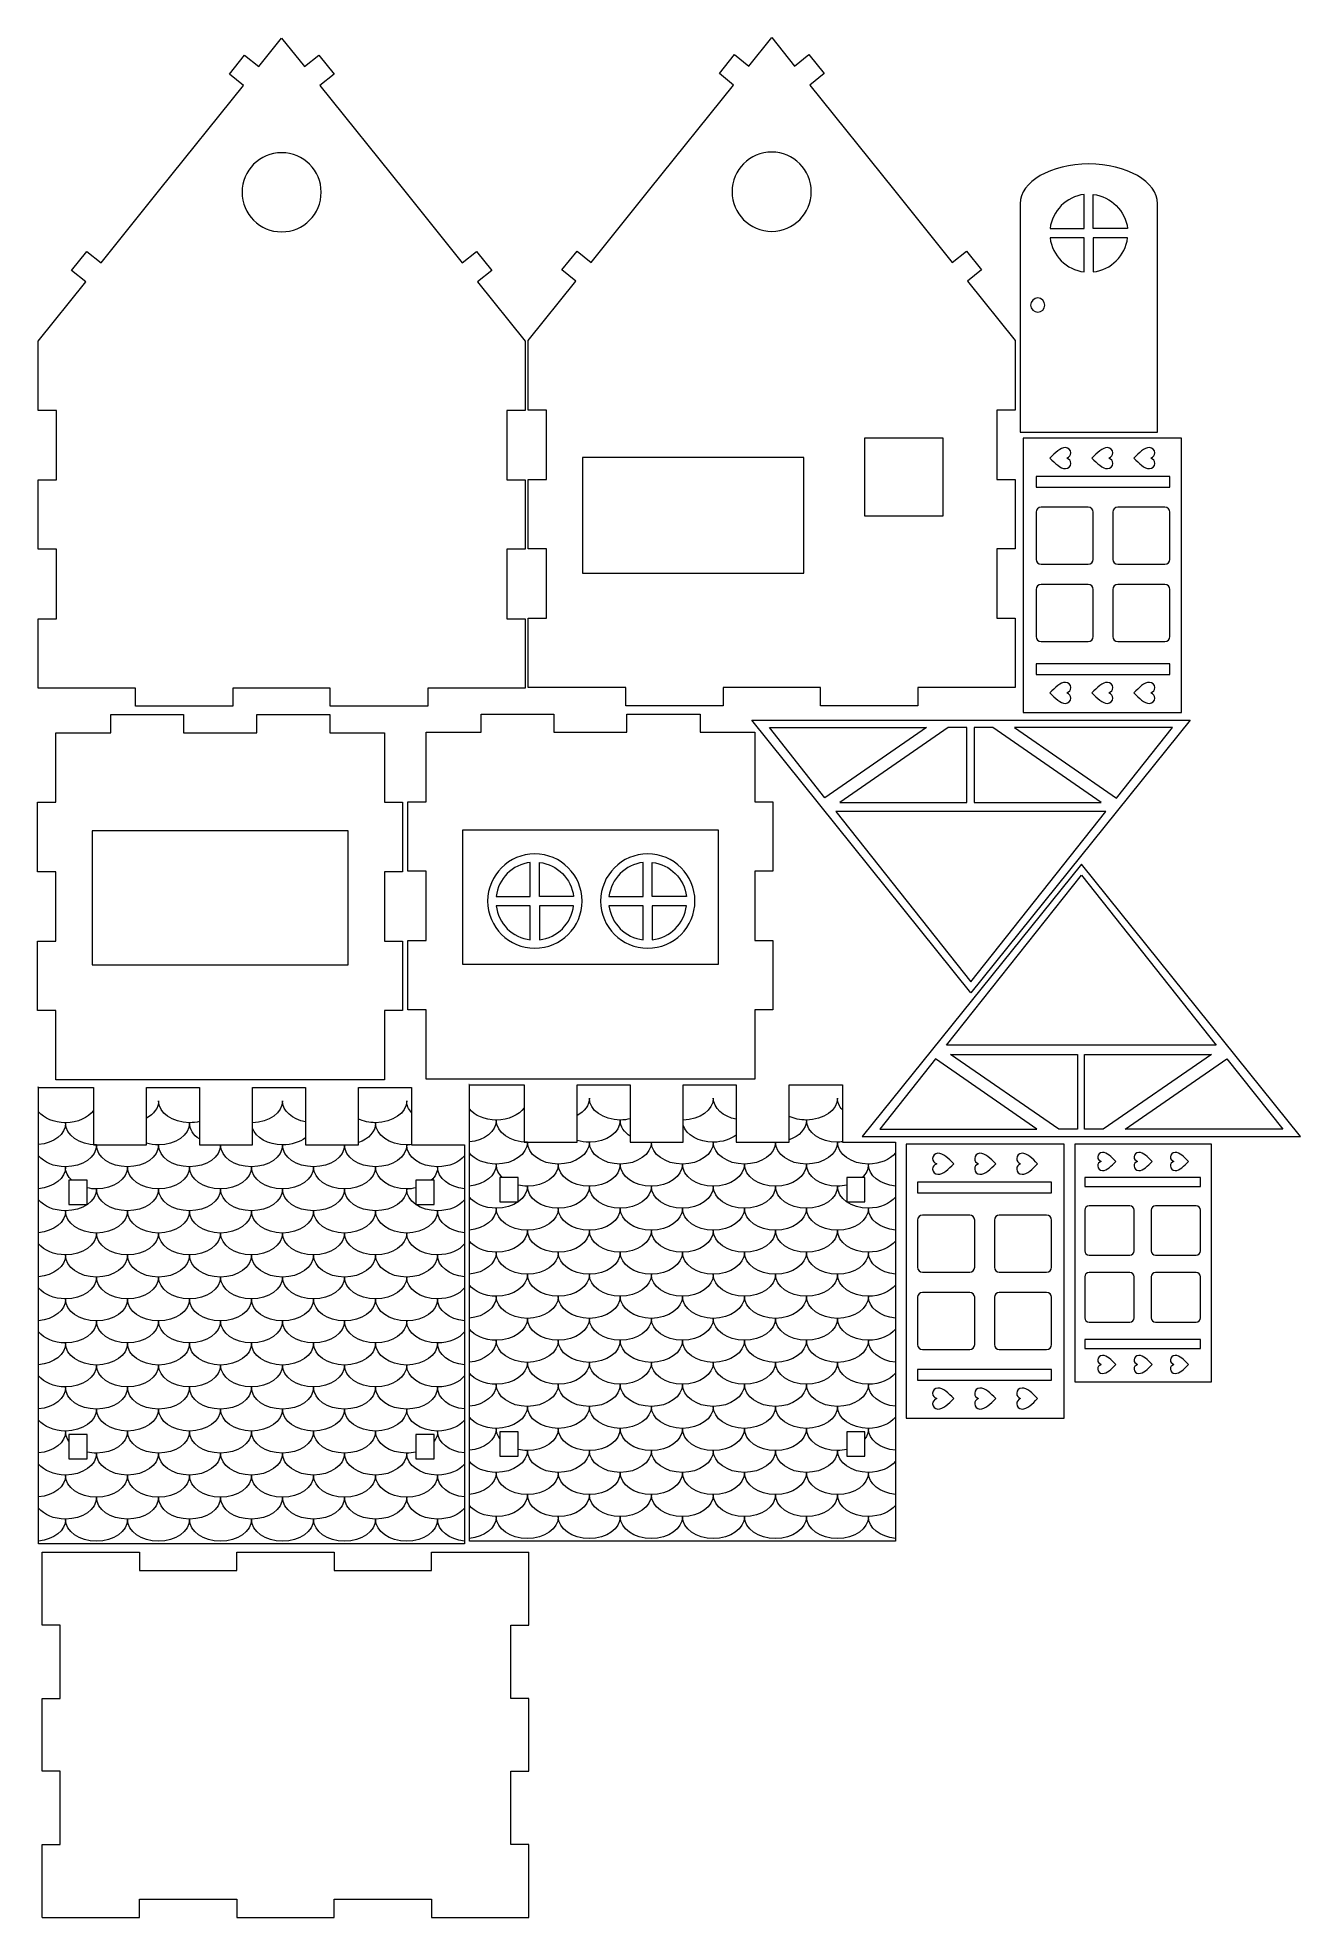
# Model space of a CAD drawing. Header units: inches. Extents: x -4.1 to 4.1, y -6.1 to 6.1.
import ezdxf

# ---------------------------------------------------------------- set-up
doc = ezdxf.new("R2010")
doc.units = ezdxf.units.IN
doc.header["$MEASUREMENT"] = 0
doc.layers.add('Layer 1', color=7, linetype='Continuous')

msp = doc.modelspace()

# ---------------------------------------------------------------- linework, layer by layer
at = {"layer": 'Layer 1', "color": 250, "lineweight": 9}
for points, knots in [([(0.418, 5.775), (0.418, 5.775), (-0.123, 5.101), (-0.123, 5.101), (-0.123, 5.101), (-0.503, 4.627), (-0.503, 4.627), (-0.503, 4.627), (-0.595, 4.701), (-0.595, 4.701), (-0.595, 4.701), (-0.694, 4.579), (-0.694, 4.579), (-0.694, 4.579), (-0.602, 4.505), (-0.602, 4.505), (-0.602, 4.505), (-0.91, 4.121), (-0.91, 4.121), (-0.91, 4.121), (-0.91, 3.672), (-0.91, 3.672), (-0.91, 3.672), (-0.792, 3.672), (-0.792, 3.672), (-0.792, 3.672), (-0.792, 3.223), (-0.792, 3.223), (-0.792, 3.223), (-0.91, 3.223), (-0.91, 3.223), (-0.91, 3.223), (-0.91, 2.774), (-0.91, 2.774), (-0.91, 2.774), (-0.792, 2.774), (-0.792, 2.774), (-0.792, 2.774), (-0.792, 2.326), (-0.792, 2.326), (-0.792, 2.326), (-0.91, 2.326), (-0.91, 2.326), (-0.91, 2.326), (-0.91, 1.877), (-0.91, 1.877), (-0.91, 1.877), (-0.28, 1.877), (-0.28, 1.877), (-0.28, 1.877), (-0.28, 1.759), (-0.28, 1.759), (-0.28, 1.759), (0.35, 1.759), (0.35, 1.759), (0.35, 1.759), (0.35, 1.877), (0.35, 1.877), (0.35, 1.877), (0.98, 1.877), (0.98, 1.877), (0.98, 1.877), (0.98, 1.759), (0.98, 1.759), (0.98, 1.759), (1.61, 1.759), (1.61, 1.759), (1.61, 1.759), (1.61, 1.877), (1.61, 1.877), (1.61, 1.877), (2.239, 1.877), (2.239, 1.877), (2.239, 1.877), (2.239, 2.326), (2.239, 2.326), (2.239, 2.326), (2.121, 2.326), (2.121, 2.326), (2.121, 2.326), (2.121, 2.774), (2.121, 2.774), (2.121, 2.774), (2.239, 2.774), (2.239, 2.774), (2.239, 2.774), (2.239, 3.223), (2.239, 3.223), (2.239, 3.223), (2.121, 3.223), (2.121, 3.223), (2.121, 3.223), (2.121, 3.672), (2.121, 3.672), (2.121, 3.672), (2.239, 3.672), (2.239, 3.672), (2.239, 3.672), (2.239, 4.121), (2.239, 4.121), (2.239, 4.121), (1.931, 4.505), (1.931, 4.505), (1.931, 4.505), (2.023, 4.579), (2.023, 4.579), (2.023, 4.579), (1.925, 4.701), (1.925, 4.701), (1.925, 4.701), (1.833, 4.627), (1.833, 4.627), (1.833, 4.627), (1.452, 5.101), (1.452, 5.101), (1.452, 5.101), (0.911, 5.775), (0.911, 5.775), (0.911, 5.775), (1.003, 5.849), (1.003, 5.849), (1.003, 5.849), (0.905, 5.972), (0.905, 5.972), (0.905, 5.972), (0.813, 5.898), (0.813, 5.898), (0.813, 5.898), (0.665, 6.082), (0.665, 6.082), (0.665, 6.082), (0.517, 5.898), (0.517, 5.898), (0.517, 5.898), (0.425, 5.972), (0.425, 5.972), (0.425, 5.972), (0.326, 5.849), (0.326, 5.849), (0.326, 5.849), (0.418, 5.775), (0.418, 5.775)], [0, 0, 0, 0, 0.021277, 0.021277, 0.021277, 0.042553, 0.042553, 0.042553, 0.06383, 0.06383, 0.06383, 0.085106, 0.085106, 0.085106, 0.106383, 0.106383, 0.106383, 0.12766, 0.12766, 0.12766, 0.148936, 0.148936, 0.148936, 0.170213, 0.170213, 0.170213, 0.191489, 0.191489, 0.191489, 0.212766, 0.212766, 0.212766, 0.234043, 0.234043, 0.234043, 0.255319, 0.255319, 0.255319, 0.276596, 0.276596, 0.276596, 0.297872, 0.297872, 0.297872, 0.319149, 0.319149, 0.319149, 0.340426, 0.340426, 0.340426, 0.361702, 0.361702, 0.361702, 0.382979, 0.382979, 0.382979, 0.404255, 0.404255, 0.404255, 0.425532, 0.425532, 0.425532, 0.446809, 0.446809, 0.446809, 0.468085, 0.468085, 0.468085, 0.489362, 0.489362, 0.489362, 0.510638, 0.510638, 0.510638, 0.531915, 0.531915, 0.531915, 0.553191, 0.553191, 0.553191, 0.574468, 0.574468, 0.574468, 0.595745, 0.595745, 0.595745, 0.617021, 0.617021, 0.617021, 0.638298, 0.638298, 0.638298, 0.659574, 0.659574, 0.659574, 0.680851, 0.680851, 0.680851, 0.702128, 0.702128, 0.702128, 0.723404, 0.723404, 0.723404, 0.744681, 0.744681, 0.744681, 0.765957, 0.765957, 0.765957, 0.787234, 0.787234, 0.787234, 0.808511, 0.808511, 0.808511, 0.829787, 0.829787, 0.829787, 0.851064, 0.851064, 0.851064, 0.87234, 0.87234, 0.87234, 0.893617, 0.893617, 0.893617, 0.914894, 0.914894, 0.914894, 0.93617, 0.93617, 0.93617, 0.957447, 0.957447, 0.957447, 0.978723, 0.978723, 0.978723, 1, 1, 1, 1]), ([(-2.752, 5.772), (-2.752, 5.772), (-3.293, 5.098), (-3.293, 5.098), (-3.293, 5.098), (-3.674, 4.624), (-3.674, 4.624), (-3.674, 4.624), (-3.766, 4.698), (-3.766, 4.698), (-3.766, 4.698), (-3.865, 4.575), (-3.865, 4.575), (-3.865, 4.575), (-3.772, 4.501), (-3.772, 4.501), (-3.772, 4.501), (-4.081, 4.118), (-4.081, 4.118), (-4.081, 4.118), (-4.081, 3.669), (-4.081, 3.669), (-4.081, 3.669), (-3.963, 3.669), (-3.963, 3.669), (-3.963, 3.669), (-3.963, 3.22), (-3.963, 3.22), (-3.963, 3.22), (-4.081, 3.22), (-4.081, 3.22), (-4.081, 3.22), (-4.081, 2.771), (-4.081, 2.771), (-4.081, 2.771), (-3.963, 2.771), (-3.963, 2.771), (-3.963, 2.771), (-3.963, 2.322), (-3.963, 2.322), (-3.963, 2.322), (-4.081, 2.322), (-4.081, 2.322), (-4.081, 2.322), (-4.081, 1.873), (-4.081, 1.873), (-4.081, 1.873), (-3.451, 1.873), (-3.451, 1.873), (-3.451, 1.873), (-3.451, 1.755), (-3.451, 1.755), (-3.451, 1.755), (-2.821, 1.755), (-2.821, 1.755), (-2.821, 1.755), (-2.821, 1.873), (-2.821, 1.873), (-2.821, 1.873), (-2.191, 1.873), (-2.191, 1.873), (-2.191, 1.873), (-2.191, 1.755), (-2.191, 1.755), (-2.191, 1.755), (-1.561, 1.755), (-1.561, 1.755), (-1.561, 1.755), (-1.561, 1.873), (-1.561, 1.873), (-1.561, 1.873), (-0.931, 1.873), (-0.931, 1.873), (-0.931, 1.873), (-0.931, 2.322), (-0.931, 2.322), (-0.931, 2.322), (-1.049, 2.322), (-1.049, 2.322), (-1.049, 2.322), (-1.049, 2.771), (-1.049, 2.771), (-1.049, 2.771), (-0.931, 2.771), (-0.931, 2.771), (-0.931, 2.771), (-0.931, 3.22), (-0.931, 3.22), (-0.931, 3.22), (-1.049, 3.22), (-1.049, 3.22), (-1.049, 3.22), (-1.049, 3.669), (-1.049, 3.669), (-1.049, 3.669), (-0.931, 3.669), (-0.931, 3.669), (-0.931, 3.669), (-0.931, 4.118), (-0.931, 4.118), (-0.931, 4.118), (-1.239, 4.501), (-1.239, 4.501), (-1.239, 4.501), (-1.147, 4.575), (-1.147, 4.575), (-1.147, 4.575), (-1.246, 4.698), (-1.246, 4.698), (-1.246, 4.698), (-1.338, 4.624), (-1.338, 4.624), (-1.338, 4.624), (-1.718, 5.098), (-1.718, 5.098), (-1.718, 5.098), (-2.259, 5.772), (-2.259, 5.772), (-2.259, 5.772), (-2.167, 5.845), (-2.167, 5.845), (-2.167, 5.845), (-2.266, 5.968), (-2.266, 5.968), (-2.266, 5.968), (-2.358, 5.894), (-2.358, 5.894), (-2.358, 5.894), (-2.506, 6.078), (-2.506, 6.078), (-2.506, 6.078), (-2.654, 5.894), (-2.654, 5.894), (-2.654, 5.894), (-2.746, 5.968), (-2.746, 5.968), (-2.746, 5.968), (-2.844, 5.845), (-2.844, 5.845), (-2.844, 5.845), (-2.752, 5.772), (-2.752, 5.772)], [0, 0, 0, 0, 0.021277, 0.021277, 0.021277, 0.042553, 0.042553, 0.042553, 0.06383, 0.06383, 0.06383, 0.085106, 0.085106, 0.085106, 0.106383, 0.106383, 0.106383, 0.12766, 0.12766, 0.12766, 0.148936, 0.148936, 0.148936, 0.170213, 0.170213, 0.170213, 0.191489, 0.191489, 0.191489, 0.212766, 0.212766, 0.212766, 0.234043, 0.234043, 0.234043, 0.255319, 0.255319, 0.255319, 0.276596, 0.276596, 0.276596, 0.297872, 0.297872, 0.297872, 0.319149, 0.319149, 0.319149, 0.340426, 0.340426, 0.340426, 0.361702, 0.361702, 0.361702, 0.382979, 0.382979, 0.382979, 0.404255, 0.404255, 0.404255, 0.425532, 0.425532, 0.425532, 0.446809, 0.446809, 0.446809, 0.468085, 0.468085, 0.468085, 0.489362, 0.489362, 0.489362, 0.510638, 0.510638, 0.510638, 0.531915, 0.531915, 0.531915, 0.553191, 0.553191, 0.553191, 0.574468, 0.574468, 0.574468, 0.595745, 0.595745, 0.595745, 0.617021, 0.617021, 0.617021, 0.638298, 0.638298, 0.638298, 0.659574, 0.659574, 0.659574, 0.680851, 0.680851, 0.680851, 0.702128, 0.702128, 0.702128, 0.723404, 0.723404, 0.723404, 0.744681, 0.744681, 0.744681, 0.765957, 0.765957, 0.765957, 0.787234, 0.787234, 0.787234, 0.808511, 0.808511, 0.808511, 0.829787, 0.829787, 0.829787, 0.851064, 0.851064, 0.851064, 0.87234, 0.87234, 0.87234, 0.893617, 0.893617, 0.893617, 0.914894, 0.914894, 0.914894, 0.93617, 0.93617, 0.93617, 0.957447, 0.957447, 0.957447, 0.978723, 0.978723, 0.978723, 1, 1, 1, 1]), ([(-2.506, 5.337), (-2.364, 5.337), (-2.25, 5.223), (-2.25, 5.081), (-2.25, 4.94), (-2.364, 4.825), (-2.506, 4.825), (-2.647, 4.825), (-2.762, 4.94), (-2.762, 5.081), (-2.762, 5.223), (-2.647, 5.337), (-2.506, 5.337)], [0, 0, 0, 0, 0.25, 0.25, 0.25, 0.5, 0.5, 0.5, 0.75, 0.75, 0.75, 1, 1, 1, 1]), ([(0.665, 5.341), (0.806, 5.341), (0.921, 5.226), (0.921, 5.085), (0.921, 4.943), (0.806, 4.828), (0.665, 4.828), (0.523, 4.828), (0.408, 4.943), (0.408, 5.085), (0.408, 5.226), (0.523, 5.341), (0.665, 5.341)], [0, 0, 0, 0, 0.25, 0.25, 0.25, 0.5, 0.5, 0.5, 0.75, 0.75, 0.75, 1, 1, 1, 1]), ([(3.161, 5.007), (3.161, 5.007), (3.161, 3.529), (3.161, 3.529), (3.161, 3.529), (2.272, 3.529), (2.272, 3.529), (2.272, 3.529), (2.272, 5.007), (2.272, 5.007), (2.272, 5.149), (2.471, 5.264), (2.716, 5.264), (2.962, 5.264), (3.161, 5.149), (3.161, 5.007)], [0, 0, 0, 0, 0.2, 0.2, 0.2, 0.4, 0.4, 0.4, 0.6, 0.6, 0.6, 0.8, 0.8, 0.8, 1, 1, 1, 1]), ([(2.466, 4.846), (2.479, 4.961), (2.571, 5.053), (2.687, 5.067), (2.687, 5.067), (2.687, 4.846), (2.687, 4.846), (2.687, 4.846), (2.466, 4.846), (2.466, 4.846)], [0, 0, 0, 0, 0.333333, 0.333333, 0.333333, 0.666667, 0.666667, 0.666667, 1, 1, 1, 1]), ([(2.967, 4.846), (2.953, 4.961), (2.861, 5.053), (2.745, 5.067), (2.745, 5.067), (2.745, 4.846), (2.745, 4.846), (2.745, 4.846), (2.967, 4.846), (2.967, 4.846)], [0, 0, 0, 0, 0.333333, 0.333333, 0.333333, 0.666667, 0.666667, 0.666667, 1, 1, 1, 1]), ([(2.687, 4.566), (2.571, 4.579), (2.479, 4.671), (2.466, 4.787), (2.466, 4.787), (2.687, 4.787), (2.687, 4.787), (2.687, 4.787), (2.687, 4.566), (2.687, 4.566)], [0, 0, 0, 0, 0.333333, 0.333333, 0.333333, 0.666667, 0.666667, 0.666667, 1, 1, 1, 1]), ([(2.967, 4.787), (2.953, 4.671), (2.861, 4.579), (2.745, 4.566), (2.745, 4.566), (2.745, 4.787), (2.745, 4.787), (2.745, 4.787), (2.967, 4.787), (2.967, 4.787)], [0, 0, 0, 0, 0.333333, 0.333333, 0.333333, 0.666667, 0.666667, 0.666667, 1, 1, 1, 1]), ([(2.386, 4.397), (2.411, 4.397), (2.431, 4.376), (2.431, 4.351), (2.431, 4.326), (2.411, 4.306), (2.386, 4.306), (2.361, 4.306), (2.34, 4.326), (2.34, 4.351), (2.34, 4.376), (2.361, 4.397), (2.386, 4.397)], [0, 0, 0, 0, 0.25, 0.25, 0.25, 0.5, 0.5, 0.5, 0.75, 0.75, 0.75, 1, 1, 1, 1]), ([(1.266, 3.489), (1.266, 3.489), (1.773, 3.489), (1.773, 3.489), (1.773, 3.489), (1.773, 2.988), (1.773, 2.988), (1.773, 2.988), (1.266, 2.988), (1.266, 2.988), (1.266, 2.988), (1.266, 3.489), (1.266, 3.489)], [0, 0, 0, 0, 0.25, 0.25, 0.25, 0.5, 0.5, 0.5, 0.75, 0.75, 0.75, 1, 1, 1, 1]), ([(3.315, 3.489), (3.315, 3.489), (3.315, 1.714), (3.315, 1.714), (3.315, 1.714), (2.292, 1.714), (2.292, 1.714), (2.292, 1.714), (2.292, 3.489), (2.292, 3.489), (2.292, 3.489), (3.315, 3.489), (3.315, 3.489)], [0, 0, 0, 0, 0.25, 0.25, 0.25, 0.5, 0.5, 0.5, 0.75, 0.75, 0.75, 1, 1, 1, 1]), ([(2.574, 3.361), (2.591, 3.352), (2.6, 3.344), (2.6, 3.327), (2.6, 3.308), (2.585, 3.293), (2.566, 3.293), (2.532, 3.293), (2.498, 3.327), (2.464, 3.361), (2.498, 3.395), (2.532, 3.429), (2.566, 3.429), (2.585, 3.429), (2.6, 3.413), (2.6, 3.395), (2.6, 3.378), (2.591, 3.369), (2.574, 3.361)], [0, 0, 0, 0, 0.166667, 0.166667, 0.166667, 0.333333, 0.333333, 0.333333, 0.5, 0.5, 0.5, 0.666667, 0.666667, 0.666667, 0.833333, 0.833333, 0.833333, 1, 1, 1, 1]), ([(2.846, 3.361), (2.863, 3.352), (2.872, 3.344), (2.872, 3.327), (2.872, 3.308), (2.856, 3.293), (2.838, 3.293), (2.804, 3.293), (2.77, 3.327), (2.736, 3.361), (2.77, 3.395), (2.804, 3.429), (2.838, 3.429), (2.856, 3.429), (2.872, 3.413), (2.872, 3.395), (2.872, 3.378), (2.863, 3.369), (2.846, 3.361)], [0, 0, 0, 0, 0.166667, 0.166667, 0.166667, 0.333333, 0.333333, 0.333333, 0.5, 0.5, 0.5, 0.666667, 0.666667, 0.666667, 0.833333, 0.833333, 0.833333, 1, 1, 1, 1]), ([(3.118, 3.361), (3.135, 3.352), (3.143, 3.344), (3.143, 3.327), (3.143, 3.308), (3.128, 3.293), (3.109, 3.293), (3.075, 3.293), (3.041, 3.327), (3.008, 3.361), (3.041, 3.395), (3.075, 3.429), (3.109, 3.429), (3.128, 3.429), (3.143, 3.413), (3.143, 3.395), (3.143, 3.378), (3.135, 3.369), (3.118, 3.361)], [0, 0, 0, 0, 0.166667, 0.166667, 0.166667, 0.333333, 0.333333, 0.333333, 0.5, 0.5, 0.5, 0.666667, 0.666667, 0.666667, 0.833333, 0.833333, 0.833333, 1, 1, 1, 1]), ([(-0.559, 3.365), (-0.559, 3.365), (0.872, 3.365), (0.872, 3.365), (0.872, 3.365), (0.872, 2.616), (0.872, 2.616), (0.872, 2.616), (-0.559, 2.616), (-0.559, 2.616), (-0.559, 2.616), (-0.559, 3.365), (-0.559, 3.365)], [0, 0, 0, 0, 0.25, 0.25, 0.25, 0.5, 0.5, 0.5, 0.75, 0.75, 0.75, 1, 1, 1, 1]), ([(3.241, 3.242), (3.241, 3.242), (3.241, 3.174), (3.241, 3.174), (3.241, 3.174), (2.375, 3.174), (2.375, 3.174), (2.375, 3.174), (2.375, 3.242), (2.375, 3.242), (2.375, 3.242), (3.241, 3.242), (3.241, 3.242)], [0, 0, 0, 0, 0.25, 0.25, 0.25, 0.5, 0.5, 0.5, 0.75, 0.75, 0.75, 1, 1, 1, 1]), ([(2.744, 3.011), (2.744, 3.011), (2.744, 2.706), (2.744, 2.706), (2.744, 2.688), (2.73, 2.674), (2.712, 2.674), (2.712, 2.674), (2.407, 2.674), (2.407, 2.674), (2.389, 2.674), (2.375, 2.688), (2.375, 2.706), (2.375, 2.706), (2.375, 3.011), (2.375, 3.011), (2.375, 3.029), (2.389, 3.043), (2.407, 3.043), (2.407, 3.043), (2.712, 3.043), (2.712, 3.043), (2.73, 3.043), (2.744, 3.029), (2.744, 3.011)], [0, 0, 0, 0, 0.125, 0.125, 0.125, 0.25, 0.25, 0.25, 0.375, 0.375, 0.375, 0.5, 0.5, 0.5, 0.625, 0.625, 0.625, 0.75, 0.75, 0.75, 0.875, 0.875, 0.875, 1, 1, 1, 1]), ([(3.241, 3.011), (3.241, 3.011), (3.241, 2.706), (3.241, 2.706), (3.241, 2.688), (3.227, 2.674), (3.209, 2.674), (3.209, 2.674), (2.904, 2.674), (2.904, 2.674), (2.886, 2.674), (2.872, 2.688), (2.872, 2.706), (2.872, 2.706), (2.872, 3.011), (2.872, 3.011), (2.872, 3.029), (2.886, 3.043), (2.904, 3.043), (2.904, 3.043), (3.209, 3.043), (3.209, 3.043), (3.227, 3.043), (3.241, 3.029), (3.241, 3.011)], [0, 0, 0, 0, 0.125, 0.125, 0.125, 0.25, 0.25, 0.25, 0.375, 0.375, 0.375, 0.5, 0.5, 0.5, 0.625, 0.625, 0.625, 0.75, 0.75, 0.75, 0.875, 0.875, 0.875, 1, 1, 1, 1]), ([(2.744, 2.511), (2.744, 2.511), (2.744, 2.206), (2.744, 2.206), (2.744, 2.188), (2.73, 2.174), (2.712, 2.174), (2.712, 2.174), (2.407, 2.174), (2.407, 2.174), (2.389, 2.174), (2.375, 2.188), (2.375, 2.206), (2.375, 2.206), (2.375, 2.511), (2.375, 2.511), (2.375, 2.529), (2.389, 2.543), (2.407, 2.543), (2.407, 2.543), (2.712, 2.543), (2.712, 2.543), (2.73, 2.543), (2.744, 2.529), (2.744, 2.511)], [0, 0, 0, 0, 0.125, 0.125, 0.125, 0.25, 0.25, 0.25, 0.375, 0.375, 0.375, 0.5, 0.5, 0.5, 0.625, 0.625, 0.625, 0.75, 0.75, 0.75, 0.875, 0.875, 0.875, 1, 1, 1, 1]), ([(3.241, 2.511), (3.241, 2.511), (3.241, 2.206), (3.241, 2.206), (3.241, 2.188), (3.227, 2.174), (3.209, 2.174), (3.209, 2.174), (2.904, 2.174), (2.904, 2.174), (2.886, 2.174), (2.872, 2.188), (2.872, 2.206), (2.872, 2.206), (2.872, 2.511), (2.872, 2.511), (2.872, 2.529), (2.886, 2.543), (2.904, 2.543), (2.904, 2.543), (3.209, 2.543), (3.209, 2.543), (3.227, 2.543), (3.241, 2.529), (3.241, 2.511)], [0, 0, 0, 0, 0.125, 0.125, 0.125, 0.25, 0.25, 0.25, 0.375, 0.375, 0.375, 0.5, 0.5, 0.5, 0.625, 0.625, 0.625, 0.75, 0.75, 0.75, 0.875, 0.875, 0.875, 1, 1, 1, 1]), ([(3.241, 2.029), (3.241, 2.029), (3.241, 1.961), (3.241, 1.961), (3.241, 1.961), (2.375, 1.961), (2.375, 1.961), (2.375, 1.961), (2.375, 2.029), (2.375, 2.029), (2.375, 2.029), (3.241, 2.029), (3.241, 2.029)], [0, 0, 0, 0, 0.25, 0.25, 0.25, 0.5, 0.5, 0.5, 0.75, 0.75, 0.75, 1, 1, 1, 1]), ([(2.574, 1.842), (2.591, 1.833), (2.6, 1.825), (2.6, 1.808), (2.6, 1.789), (2.585, 1.774), (2.566, 1.774), (2.532, 1.774), (2.498, 1.808), (2.464, 1.842), (2.498, 1.876), (2.532, 1.91), (2.566, 1.91), (2.585, 1.91), (2.6, 1.895), (2.6, 1.876), (2.6, 1.859), (2.591, 1.85), (2.574, 1.842)], [0, 0, 0, 0, 0.166667, 0.166667, 0.166667, 0.333333, 0.333333, 0.333333, 0.5, 0.5, 0.5, 0.666667, 0.666667, 0.666667, 0.833333, 0.833333, 0.833333, 1, 1, 1, 1]), ([(2.846, 1.842), (2.863, 1.833), (2.872, 1.825), (2.872, 1.808), (2.872, 1.789), (2.856, 1.774), (2.838, 1.774), (2.804, 1.774), (2.77, 1.808), (2.736, 1.842), (2.77, 1.876), (2.804, 1.91), (2.838, 1.91), (2.856, 1.91), (2.872, 1.895), (2.872, 1.876), (2.872, 1.859), (2.863, 1.85), (2.846, 1.842)], [0, 0, 0, 0, 0.166667, 0.166667, 0.166667, 0.333333, 0.333333, 0.333333, 0.5, 0.5, 0.5, 0.666667, 0.666667, 0.666667, 0.833333, 0.833333, 0.833333, 1, 1, 1, 1]), ([(3.118, 1.842), (3.135, 1.833), (3.143, 1.825), (3.143, 1.808), (3.143, 1.789), (3.128, 1.774), (3.109, 1.774), (3.075, 1.774), (3.041, 1.808), (3.008, 1.842), (3.041, 1.876), (3.075, 1.91), (3.109, 1.91), (3.128, 1.91), (3.143, 1.895), (3.143, 1.876), (3.143, 1.859), (3.135, 1.85), (3.118, 1.842)], [0, 0, 0, 0, 0.166667, 0.166667, 0.166667, 0.333333, 0.333333, 0.333333, 0.5, 0.5, 0.5, 0.666667, 0.666667, 0.666667, 0.833333, 0.833333, 0.833333, 1, 1, 1, 1]), ([(-1.571, -0.657), (-1.571, -0.657), (0.555, -0.657), (0.555, -0.657), (0.555, -0.657), (0.555, -0.208), (0.555, -0.208), (0.555, -0.208), (0.673, -0.208), (0.673, -0.208), (0.673, -0.208), (0.673, 0.24), (0.673, 0.24), (0.673, 0.24), (0.555, 0.24), (0.555, 0.24), (0.555, 0.24), (0.555, 0.689), (0.555, 0.689), (0.555, 0.689), (0.673, 0.689), (0.673, 0.689), (0.673, 0.689), (0.673, 1.138), (0.673, 1.138), (0.673, 1.138), (0.555, 1.138), (0.555, 1.138), (0.555, 1.138), (0.555, 1.587), (0.555, 1.587), (0.555, 1.587), (0.201, 1.587), (0.201, 1.587), (0.201, 1.587), (0.201, 1.705), (0.201, 1.705), (0.201, 1.705), (-0.272, 1.705), (-0.272, 1.705), (-0.272, 1.705), (-0.272, 1.587), (-0.272, 1.587), (-0.272, 1.587), (-0.744, 1.587), (-0.744, 1.587), (-0.744, 1.587), (-0.744, 1.705), (-0.744, 1.705), (-0.744, 1.705), (-1.216, 1.705), (-1.216, 1.705), (-1.216, 1.705), (-1.216, 1.587), (-1.216, 1.587), (-1.216, 1.587), (-1.571, 1.587), (-1.571, 1.587), (-1.571, 1.587), (-1.571, 1.138), (-1.571, 1.138), (-1.571, 1.138), (-1.689, 1.138), (-1.689, 1.138), (-1.689, 1.138), (-1.689, 0.689), (-1.689, 0.689), (-1.689, 0.689), (-1.571, 0.689), (-1.571, 0.689), (-1.571, 0.689), (-1.571, 0.24), (-1.571, 0.24), (-1.571, 0.24), (-1.689, 0.24), (-1.689, 0.24), (-1.689, 0.24), (-1.689, -0.208), (-1.689, -0.208), (-1.689, -0.208), (-1.571, -0.208), (-1.571, -0.208), (-1.571, -0.208), (-1.571, -0.657), (-1.571, -0.657)], [0, 0, 0, 0, 0.035714, 0.035714, 0.035714, 0.071429, 0.071429, 0.071429, 0.107143, 0.107143, 0.107143, 0.142857, 0.142857, 0.142857, 0.178571, 0.178571, 0.178571, 0.214286, 0.214286, 0.214286, 0.25, 0.25, 0.25, 0.285714, 0.285714, 0.285714, 0.321429, 0.321429, 0.321429, 0.357143, 0.357143, 0.357143, 0.392857, 0.392857, 0.392857, 0.428571, 0.428571, 0.428571, 0.464286, 0.464286, 0.464286, 0.5, 0.5, 0.5, 0.535714, 0.535714, 0.535714, 0.571429, 0.571429, 0.571429, 0.607143, 0.607143, 0.607143, 0.642857, 0.642857, 0.642857, 0.678571, 0.678571, 0.678571, 0.714286, 0.714286, 0.714286, 0.75, 0.75, 0.75, 0.785714, 0.785714, 0.785714, 0.821429, 0.821429, 0.821429, 0.857143, 0.857143, 0.857143, 0.892857, 0.892857, 0.892857, 0.928571, 0.928571, 0.928571, 0.964286, 0.964286, 0.964286, 1, 1, 1, 1]), ([(-3.967, -0.661), (-3.967, -0.661), (-1.841, -0.661), (-1.841, -0.661), (-1.841, -0.661), (-1.841, -0.213), (-1.841, -0.213), (-1.841, -0.213), (-1.723, -0.213), (-1.723, -0.213), (-1.723, -0.213), (-1.723, 0.236), (-1.723, 0.236), (-1.723, 0.236), (-1.841, 0.236), (-1.841, 0.236), (-1.841, 0.236), (-1.841, 0.685), (-1.841, 0.685), (-1.841, 0.685), (-1.723, 0.685), (-1.723, 0.685), (-1.723, 0.685), (-1.723, 1.134), (-1.723, 1.134), (-1.723, 1.134), (-1.841, 1.134), (-1.841, 1.134), (-1.841, 1.134), (-1.841, 1.583), (-1.841, 1.583), (-1.841, 1.583), (-2.195, 1.583), (-2.195, 1.583), (-2.195, 1.583), (-2.195, 1.701), (-2.195, 1.701), (-2.195, 1.701), (-2.667, 1.701), (-2.667, 1.701), (-2.667, 1.701), (-2.667, 1.583), (-2.667, 1.583), (-2.667, 1.583), (-3.14, 1.583), (-3.14, 1.583), (-3.14, 1.583), (-3.14, 1.701), (-3.14, 1.701), (-3.14, 1.701), (-3.612, 1.701), (-3.612, 1.701), (-3.612, 1.701), (-3.612, 1.583), (-3.612, 1.583), (-3.612, 1.583), (-3.967, 1.583), (-3.967, 1.583), (-3.967, 1.583), (-3.967, 1.134), (-3.967, 1.134), (-3.967, 1.134), (-4.085, 1.134), (-4.085, 1.134), (-4.085, 1.134), (-4.085, 0.685), (-4.085, 0.685), (-4.085, 0.685), (-3.967, 0.685), (-3.967, 0.685), (-3.967, 0.685), (-3.967, 0.236), (-3.967, 0.236), (-3.967, 0.236), (-4.085, 0.236), (-4.085, 0.236), (-4.085, 0.236), (-4.085, -0.213), (-4.085, -0.213), (-4.085, -0.213), (-3.967, -0.213), (-3.967, -0.213), (-3.967, -0.213), (-3.967, -0.661), (-3.967, -0.661)], [0, 0, 0, 0, 0.035714, 0.035714, 0.035714, 0.071429, 0.071429, 0.071429, 0.107143, 0.107143, 0.107143, 0.142857, 0.142857, 0.142857, 0.178571, 0.178571, 0.178571, 0.214286, 0.214286, 0.214286, 0.25, 0.25, 0.25, 0.285714, 0.285714, 0.285714, 0.321429, 0.321429, 0.321429, 0.357143, 0.357143, 0.357143, 0.392857, 0.392857, 0.392857, 0.428571, 0.428571, 0.428571, 0.464286, 0.464286, 0.464286, 0.5, 0.5, 0.5, 0.535714, 0.535714, 0.535714, 0.571429, 0.571429, 0.571429, 0.607143, 0.607143, 0.607143, 0.642857, 0.642857, 0.642857, 0.678571, 0.678571, 0.678571, 0.714286, 0.714286, 0.714286, 0.75, 0.75, 0.75, 0.785714, 0.785714, 0.785714, 0.821429, 0.821429, 0.821429, 0.857143, 0.857143, 0.857143, 0.892857, 0.892857, 0.892857, 0.928571, 0.928571, 0.928571, 0.964286, 0.964286, 0.964286, 1, 1, 1, 1]), ([(3.371, 1.665), (3.371, 1.665), (0.536, 1.665), (0.536, 1.665), (0.536, 1.665), (1.953, -0.098), (1.953, -0.098), (1.953, -0.098), (3.371, 1.665), (3.371, 1.665)], [0, 0, 0, 0, 0.333333, 0.333333, 0.333333, 0.666667, 0.666667, 0.666667, 1, 1, 1, 1]), ([(1.666, 1.617), (1.666, 1.617), (0.65, 1.617), (0.65, 1.617), (0.65, 1.617), (1.009, 1.163), (1.009, 1.163), (1.009, 1.163), (1.666, 1.617), (1.666, 1.617)], [0, 0, 0, 0, 0.333333, 0.333333, 0.333333, 0.666667, 0.666667, 0.666667, 1, 1, 1, 1]), ([(1.807, 1.617), (1.807, 1.617), (1.928, 1.617), (1.928, 1.617), (1.928, 1.617), (1.928, 1.133), (1.928, 1.133), (1.928, 1.133), (1.106, 1.133), (1.106, 1.133), (1.106, 1.133), (1.807, 1.617), (1.807, 1.617)], [0, 0, 0, 0, 0.25, 0.25, 0.25, 0.5, 0.5, 0.5, 0.75, 0.75, 0.75, 1, 1, 1, 1]), ([(1.975, 1.617), (1.975, 1.617), (2.095, 1.617), (2.095, 1.617), (2.095, 1.617), (2.796, 1.133), (2.796, 1.133), (2.796, 1.133), (1.975, 1.133), (1.975, 1.133), (1.975, 1.133), (1.975, 1.617), (1.975, 1.617)], [0, 0, 0, 0, 0.25, 0.25, 0.25, 0.5, 0.5, 0.5, 0.75, 0.75, 0.75, 1, 1, 1, 1]), ([(2.236, 1.617), (2.236, 1.617), (3.257, 1.617), (3.257, 1.617), (3.257, 1.617), (2.896, 1.161), (2.896, 1.161), (2.896, 1.161), (2.236, 1.617), (2.236, 1.617)], [0, 0, 0, 0, 0.333333, 0.333333, 0.333333, 0.666667, 0.666667, 0.666667, 1, 1, 1, 1]), ([(2.827, 1.074), (2.827, 1.074), (1.953, -0.028), (1.953, -0.028), (1.953, -0.028), (1.08, 1.074), (1.08, 1.074), (1.08, 1.074), (2.827, 1.074), (2.827, 1.074)], [0, 0, 0, 0, 0.333333, 0.333333, 0.333333, 0.666667, 0.666667, 0.666667, 1, 1, 1, 1]), ([(-2.076, 0.082), (-2.076, 0.082), (-3.731, 0.082), (-3.731, 0.082), (-3.731, 0.082), (-3.731, 0.949), (-3.731, 0.949), (-3.731, 0.949), (-2.076, 0.949), (-2.076, 0.949), (-2.076, 0.949), (-2.076, 0.082), (-2.076, 0.082)], [0, 0, 0, 0, 0.25, 0.25, 0.25, 0.5, 0.5, 0.5, 0.75, 0.75, 0.75, 1, 1, 1, 1]), ([(0.32, 0.087), (0.32, 0.087), (-1.335, 0.087), (-1.335, 0.087), (-1.335, 0.087), (-1.335, 0.953), (-1.335, 0.953), (-1.335, 0.953), (0.32, 0.953), (0.32, 0.953), (0.32, 0.953), (0.32, 0.087), (0.32, 0.087)], [0, 0, 0, 0, 0.25, 0.25, 0.25, 0.5, 0.5, 0.5, 0.75, 0.75, 0.75, 1, 1, 1, 1]), ([(-0.868, 0.8), (-0.699, 0.8), (-0.562, 0.663), (-0.562, 0.495), (-0.562, 0.326), (-0.699, 0.19), (-0.868, 0.19), (-1.036, 0.19), (-1.173, 0.326), (-1.173, 0.495), (-1.173, 0.663), (-1.036, 0.8), (-0.868, 0.8)], [0, 0, 0, 0, 0.25, 0.25, 0.25, 0.5, 0.5, 0.5, 0.75, 0.75, 0.75, 1, 1, 1, 1]), ([(-1.118, 0.524), (-1.105, 0.64), (-1.013, 0.732), (-0.897, 0.745), (-0.897, 0.745), (-0.897, 0.524), (-0.897, 0.524), (-0.897, 0.524), (-1.118, 0.524), (-1.118, 0.524)], [0, 0, 0, 0, 0.333333, 0.333333, 0.333333, 0.666667, 0.666667, 0.666667, 1, 1, 1, 1]), ([(-0.617, 0.524), (-0.63, 0.64), (-0.722, 0.732), (-0.838, 0.745), (-0.838, 0.745), (-0.838, 0.524), (-0.838, 0.524), (-0.838, 0.524), (-0.617, 0.524), (-0.617, 0.524)], [0, 0, 0, 0, 0.333333, 0.333333, 0.333333, 0.666667, 0.666667, 0.666667, 1, 1, 1, 1]), ([(-0.137, 0.8), (0.031, 0.8), (0.168, 0.663), (0.168, 0.495), (0.168, 0.326), (0.031, 0.19), (-0.137, 0.19), (-0.306, 0.19), (-0.442, 0.326), (-0.442, 0.495), (-0.442, 0.663), (-0.306, 0.8), (-0.137, 0.8)], [0, 0, 0, 0, 0.25, 0.25, 0.25, 0.5, 0.5, 0.5, 0.75, 0.75, 0.75, 1, 1, 1, 1]), ([(-0.388, 0.524), (-0.374, 0.64), (-0.282, 0.732), (-0.167, 0.745), (-0.167, 0.745), (-0.167, 0.524), (-0.167, 0.524), (-0.167, 0.524), (-0.388, 0.524), (-0.388, 0.524)], [0, 0, 0, 0, 0.333333, 0.333333, 0.333333, 0.666667, 0.666667, 0.666667, 1, 1, 1, 1]), ([(0.113, 0.524), (0.1, 0.64), (0.008, 0.732), (-0.108, 0.745), (-0.108, 0.745), (-0.108, 0.524), (-0.108, 0.524), (-0.108, 0.524), (0.113, 0.524), (0.113, 0.524)], [0, 0, 0, 0, 0.333333, 0.333333, 0.333333, 0.666667, 0.666667, 0.666667, 1, 1, 1, 1]), ([(4.085, -1.029), (4.085, -1.029), (1.25, -1.029), (1.25, -1.029), (1.25, -1.029), (2.668, 0.734), (2.668, 0.734), (2.668, 0.734), (4.085, -1.029), (4.085, -1.029)], [0, 0, 0, 0, 0.333333, 0.333333, 0.333333, 0.666667, 0.666667, 0.666667, 1, 1, 1, 1]), ([(3.541, -0.438), (3.541, -0.438), (2.668, 0.663), (2.668, 0.663), (2.668, 0.663), (1.795, -0.438), (1.795, -0.438), (1.795, -0.438), (3.541, -0.438), (3.541, -0.438)], [0, 0, 0, 0, 0.333333, 0.333333, 0.333333, 0.666667, 0.666667, 0.666667, 1, 1, 1, 1]), ([(-0.897, 0.244), (-1.013, 0.258), (-1.105, 0.349), (-1.118, 0.465), (-1.118, 0.465), (-0.897, 0.465), (-0.897, 0.465), (-0.897, 0.465), (-0.897, 0.244), (-0.897, 0.244)], [0, 0, 0, 0, 0.333333, 0.333333, 0.333333, 0.666667, 0.666667, 0.666667, 1, 1, 1, 1]), ([(-0.617, 0.465), (-0.63, 0.349), (-0.722, 0.258), (-0.838, 0.244), (-0.838, 0.244), (-0.838, 0.465), (-0.838, 0.465), (-0.838, 0.465), (-0.617, 0.465), (-0.617, 0.465)], [0, 0, 0, 0, 0.333333, 0.333333, 0.333333, 0.666667, 0.666667, 0.666667, 1, 1, 1, 1]), ([(-0.167, 0.244), (-0.282, 0.258), (-0.374, 0.349), (-0.388, 0.465), (-0.388, 0.465), (-0.167, 0.465), (-0.167, 0.465), (-0.167, 0.465), (-0.167, 0.244), (-0.167, 0.244)], [0, 0, 0, 0, 0.333333, 0.333333, 0.333333, 0.666667, 0.666667, 0.666667, 1, 1, 1, 1]), ([(0.113, 0.465), (0.1, 0.349), (0.008, 0.258), (-0.108, 0.244), (-0.108, 0.244), (-0.108, 0.465), (-0.108, 0.465), (-0.108, 0.465), (0.113, 0.465), (0.113, 0.465)], [0, 0, 0, 0, 0.333333, 0.333333, 0.333333, 0.666667, 0.666667, 0.666667, 1, 1, 1, 1]), ([(2.381, -0.981), (2.381, -0.981), (1.364, -0.981), (1.364, -0.981), (1.364, -0.981), (1.724, -0.527), (1.724, -0.527), (1.724, -0.527), (2.381, -0.981), (2.381, -0.981)], [0, 0, 0, 0, 0.333333, 0.333333, 0.333333, 0.666667, 0.666667, 0.666667, 1, 1, 1, 1]), ([(2.522, -0.981), (2.522, -0.981), (2.642, -0.981), (2.642, -0.981), (2.642, -0.981), (2.642, -0.497), (2.642, -0.497), (2.642, -0.497), (1.821, -0.497), (1.821, -0.497), (1.821, -0.497), (2.522, -0.981), (2.522, -0.981)], [0, 0, 0, 0, 0.25, 0.25, 0.25, 0.5, 0.5, 0.5, 0.75, 0.75, 0.75, 1, 1, 1, 1]), ([(2.689, -0.981), (2.689, -0.981), (2.81, -0.981), (2.81, -0.981), (2.81, -0.981), (3.511, -0.497), (3.511, -0.497), (3.511, -0.497), (2.689, -0.497), (2.689, -0.497), (2.689, -0.497), (2.689, -0.981), (2.689, -0.981)], [0, 0, 0, 0, 0.25, 0.25, 0.25, 0.5, 0.5, 0.5, 0.75, 0.75, 0.75, 1, 1, 1, 1]), ([(2.951, -0.981), (2.951, -0.981), (3.972, -0.981), (3.972, -0.981), (3.972, -0.981), (3.61, -0.526), (3.61, -0.526), (3.61, -0.526), (2.951, -0.981), (2.951, -0.981)], [0, 0, 0, 0, 0.333333, 0.333333, 0.333333, 0.666667, 0.666667, 0.666667, 1, 1, 1, 1]), ([(-4.081, -0.709), (-4.081, -0.709), (-4.081, -0.709), (-4.081, -0.709), (-4.081, -0.709), (-4.081, -0.708), (-4.081, -0.708), (-4.081, -0.708), (-4.081, -0.708), (-4.081, -0.708), (-4.081, -0.708), (-4.081, -0.709), (-4.081, -0.709)], [0, 0, 0, 0, 0.25, 0.25, 0.25, 0.5, 0.5, 0.5, 0.75, 0.75, 0.75, 1, 1, 1, 1]), ([(-1.323, -1.083), (-1.323, -1.083), (-1.666, -1.083), (-1.666, -1.083), (-1.666, -1.083), (-1.666, -0.711), (-1.666, -0.711), (-1.666, -0.711), (-2.009, -0.711), (-2.009, -0.711), (-2.009, -0.711), (-2.009, -1.083), (-2.009, -1.083), (-2.009, -1.083), (-2.352, -1.083), (-2.352, -1.083), (-2.352, -1.083), (-2.352, -0.711), (-2.352, -0.711), (-2.352, -0.711), (-2.695, -0.711), (-2.695, -0.711), (-2.695, -0.711), (-2.695, -1.083), (-2.695, -1.083), (-2.695, -1.083), (-3.038, -1.083), (-3.038, -1.083), (-3.038, -1.083), (-3.038, -0.711), (-3.038, -0.711), (-3.038, -0.711), (-3.381, -0.711), (-3.381, -0.711), (-3.381, -0.711), (-3.381, -1.083), (-3.381, -1.083), (-3.381, -1.083), (-3.724, -1.083), (-3.724, -1.083), (-3.724, -1.083), (-3.724, -0.711), (-3.724, -0.711), (-3.724, -0.711), (-4.079, -0.711), (-4.079, -0.711), (-4.079, -0.711), (-4.079, -3.664), (-4.079, -3.664), (-4.079, -3.664), (-1.323, -3.664), (-1.323, -3.664), (-1.323, -3.664), (-1.323, -1.083), (-1.323, -1.083)], [0, 0, 0, 0, 0.055556, 0.055556, 0.055556, 0.111111, 0.111111, 0.111111, 0.166667, 0.166667, 0.166667, 0.222222, 0.222222, 0.222222, 0.277778, 0.277778, 0.277778, 0.333333, 0.333333, 0.333333, 0.388889, 0.388889, 0.388889, 0.444444, 0.444444, 0.444444, 0.5, 0.5, 0.5, 0.555556, 0.555556, 0.555556, 0.611111, 0.611111, 0.611111, 0.666667, 0.666667, 0.666667, 0.722222, 0.722222, 0.722222, 0.777778, 0.777778, 0.777778, 0.833333, 0.833333, 0.833333, 0.888889, 0.888889, 0.888889, 0.944444, 0.944444, 0.944444, 1, 1, 1, 1]), ([(-1.294, -0.691), (-1.294, -0.691), (-1.293, -0.691), (-1.293, -0.691), (-1.293, -0.691), (-1.293, -0.691), (-1.293, -0.691), (-1.293, -0.691), (-1.294, -0.691), (-1.294, -0.691), (-1.294, -0.691), (-1.294, -0.691), (-1.294, -0.691)], [0, 0, 0, 0, 0.25, 0.25, 0.25, 0.5, 0.5, 0.5, 0.75, 0.75, 0.75, 1, 1, 1, 1]), ([(1.465, -1.065), (1.465, -1.065), (1.122, -1.065), (1.122, -1.065), (1.122, -1.065), (1.122, -0.694), (1.122, -0.694), (1.122, -0.694), (0.778, -0.694), (0.778, -0.694), (0.778, -0.694), (0.778, -1.065), (0.778, -1.065), (0.778, -1.065), (0.435, -1.065), (0.435, -1.065), (0.435, -1.065), (0.435, -0.694), (0.435, -0.694), (0.435, -0.694), (0.092, -0.694), (0.092, -0.694), (0.092, -0.694), (0.092, -1.065), (0.092, -1.065), (0.092, -1.065), (-0.251, -1.065), (-0.251, -1.065), (-0.251, -1.065), (-0.251, -0.694), (-0.251, -0.694), (-0.251, -0.694), (-0.594, -0.694), (-0.594, -0.694), (-0.594, -0.694), (-0.594, -1.065), (-0.594, -1.065), (-0.594, -1.065), (-0.937, -1.065), (-0.937, -1.065), (-0.937, -1.065), (-0.937, -0.694), (-0.937, -0.694), (-0.937, -0.694), (-1.291, -0.694), (-1.291, -0.694), (-1.291, -0.694), (-1.291, -3.646), (-1.291, -3.646), (-1.291, -3.646), (1.465, -3.646), (1.465, -3.646), (1.465, -3.646), (1.465, -1.065), (1.465, -1.065)], [0, 0, 0, 0, 0.055556, 0.055556, 0.055556, 0.111111, 0.111111, 0.111111, 0.166667, 0.166667, 0.166667, 0.222222, 0.222222, 0.222222, 0.277778, 0.277778, 0.277778, 0.333333, 0.333333, 0.333333, 0.388889, 0.388889, 0.388889, 0.444444, 0.444444, 0.444444, 0.5, 0.5, 0.5, 0.555556, 0.555556, 0.555556, 0.611111, 0.611111, 0.611111, 0.666667, 0.666667, 0.666667, 0.722222, 0.722222, 0.722222, 0.777778, 0.777778, 0.777778, 0.833333, 0.833333, 0.833333, 0.888889, 0.888889, 0.888889, 0.944444, 0.944444, 0.944444, 1, 1, 1, 1]), ([(1.534, -2.852), (1.534, -2.852), (1.534, -1.077), (1.534, -1.077), (1.534, -1.077), (2.557, -1.077), (2.557, -1.077), (2.557, -1.077), (2.557, -2.852), (2.557, -2.852), (2.557, -2.852), (1.534, -2.852), (1.534, -2.852)], [0, 0, 0, 0, 0.25, 0.25, 0.25, 0.5, 0.5, 0.5, 0.75, 0.75, 0.75, 1, 1, 1, 1]), ([(2.625, -2.615), (2.625, -2.615), (2.625, -1.079), (2.625, -1.079), (2.625, -1.079), (3.511, -1.079), (3.511, -1.079), (3.511, -1.079), (3.511, -2.615), (3.511, -2.615), (3.511, -2.615), (2.625, -2.615), (2.625, -2.615)], [0, 0, 0, 0, 0.25, 0.25, 0.25, 0.5, 0.5, 0.5, 0.75, 0.75, 0.75, 1, 1, 1, 1]), ([(1.732, -1.205), (1.715, -1.197), (1.706, -1.188), (1.706, -1.171), (1.706, -1.153), (1.722, -1.137), (1.74, -1.137), (1.774, -1.137), (1.808, -1.171), (1.842, -1.205), (1.808, -1.239), (1.774, -1.273), (1.74, -1.273), (1.722, -1.273), (1.706, -1.258), (1.706, -1.239), (1.706, -1.222), (1.715, -1.214), (1.732, -1.205)], [0, 0, 0, 0, 0.166667, 0.166667, 0.166667, 0.333333, 0.333333, 0.333333, 0.5, 0.5, 0.5, 0.666667, 0.666667, 0.666667, 0.833333, 0.833333, 0.833333, 1, 1, 1, 1]), ([(2.003, -1.205), (1.986, -1.197), (1.978, -1.188), (1.978, -1.171), (1.978, -1.153), (1.993, -1.137), (2.012, -1.137), (2.046, -1.137), (2.08, -1.171), (2.114, -1.205), (2.08, -1.239), (2.046, -1.273), (2.012, -1.273), (1.993, -1.273), (1.978, -1.258), (1.978, -1.239), (1.978, -1.222), (1.986, -1.214), (2.003, -1.205)], [0, 0, 0, 0, 0.166667, 0.166667, 0.166667, 0.333333, 0.333333, 0.333333, 0.5, 0.5, 0.5, 0.666667, 0.666667, 0.666667, 0.833333, 0.833333, 0.833333, 1, 1, 1, 1]), ([(2.275, -1.205), (2.258, -1.197), (2.25, -1.188), (2.25, -1.171), (2.25, -1.153), (2.265, -1.137), (2.284, -1.137), (2.317, -1.137), (2.351, -1.171), (2.385, -1.205), (2.351, -1.239), (2.317, -1.273), (2.284, -1.273), (2.265, -1.273), (2.25, -1.258), (2.25, -1.239), (2.25, -1.222), (2.258, -1.214), (2.275, -1.205)], [0, 0, 0, 0, 0.166667, 0.166667, 0.166667, 0.333333, 0.333333, 0.333333, 0.5, 0.5, 0.5, 0.666667, 0.666667, 0.666667, 0.833333, 0.833333, 0.833333, 1, 1, 1, 1]), ([(2.796, -1.19), (2.782, -1.183), (2.774, -1.175), (2.774, -1.161), (2.774, -1.145), (2.788, -1.131), (2.804, -1.131), (2.833, -1.131), (2.862, -1.161), (2.892, -1.19), (2.862, -1.219), (2.833, -1.249), (2.804, -1.249), (2.788, -1.249), (2.774, -1.236), (2.774, -1.219), (2.774, -1.205), (2.782, -1.197), (2.796, -1.19)], [0, 0, 0, 0, 0.166667, 0.166667, 0.166667, 0.333333, 0.333333, 0.333333, 0.5, 0.5, 0.5, 0.666667, 0.666667, 0.666667, 0.833333, 0.833333, 0.833333, 1, 1, 1, 1]), ([(3.031, -1.19), (3.017, -1.183), (3.009, -1.175), (3.009, -1.161), (3.009, -1.145), (3.022, -1.131), (3.039, -1.131), (3.068, -1.131), (3.097, -1.161), (3.127, -1.19), (3.097, -1.219), (3.068, -1.249), (3.039, -1.249), (3.022, -1.249), (3.009, -1.236), (3.009, -1.219), (3.009, -1.205), (3.017, -1.197), (3.031, -1.19)], [0, 0, 0, 0, 0.166667, 0.166667, 0.166667, 0.333333, 0.333333, 0.333333, 0.5, 0.5, 0.5, 0.666667, 0.666667, 0.666667, 0.833333, 0.833333, 0.833333, 1, 1, 1, 1]), ([(3.266, -1.19), (3.252, -1.183), (3.244, -1.175), (3.244, -1.161), (3.244, -1.145), (3.257, -1.131), (3.274, -1.131), (3.303, -1.131), (3.332, -1.161), (3.362, -1.19), (3.332, -1.219), (3.303, -1.249), (3.274, -1.249), (3.257, -1.249), (3.244, -1.236), (3.244, -1.219), (3.244, -1.205), (3.252, -1.197), (3.266, -1.19)], [0, 0, 0, 0, 0.166667, 0.166667, 0.166667, 0.333333, 0.333333, 0.333333, 0.5, 0.5, 0.5, 0.666667, 0.666667, 0.666667, 0.833333, 0.833333, 0.833333, 1, 1, 1, 1]), ([(-3.882, -1.312), (-3.882, -1.312), (-3.764, -1.312), (-3.764, -1.312), (-3.764, -1.312), (-3.764, -1.469), (-3.764, -1.469), (-3.764, -1.469), (-3.882, -1.469), (-3.882, -1.469), (-3.882, -1.469), (-3.882, -1.312), (-3.882, -1.312)], [0, 0, 0, 0, 0.25, 0.25, 0.25, 0.5, 0.5, 0.5, 0.75, 0.75, 0.75, 1, 1, 1, 1]), ([(-1.638, -1.312), (-1.638, -1.312), (-1.519, -1.312), (-1.519, -1.312), (-1.519, -1.312), (-1.519, -1.469), (-1.519, -1.469), (-1.519, -1.469), (-1.638, -1.469), (-1.638, -1.469), (-1.638, -1.469), (-1.638, -1.312), (-1.638, -1.312)], [0, 0, 0, 0, 0.25, 0.25, 0.25, 0.5, 0.5, 0.5, 0.75, 0.75, 0.75, 1, 1, 1, 1]), ([(-1.094, -1.294), (-1.094, -1.294), (-0.976, -1.294), (-0.976, -1.294), (-0.976, -1.294), (-0.976, -1.452), (-0.976, -1.452), (-0.976, -1.452), (-1.094, -1.452), (-1.094, -1.452), (-1.094, -1.452), (-1.094, -1.294), (-1.094, -1.294)], [0, 0, 0, 0, 0.25, 0.25, 0.25, 0.5, 0.5, 0.5, 0.75, 0.75, 0.75, 1, 1, 1, 1]), ([(1.15, -1.294), (1.15, -1.294), (1.268, -1.294), (1.268, -1.294), (1.268, -1.294), (1.268, -1.452), (1.268, -1.452), (1.268, -1.452), (1.15, -1.452), (1.15, -1.452), (1.15, -1.452), (1.15, -1.294), (1.15, -1.294)], [0, 0, 0, 0, 0.25, 0.25, 0.25, 0.5, 0.5, 0.5, 0.75, 0.75, 0.75, 1, 1, 1, 1]), ([(1.608, -1.392), (1.608, -1.392), (1.608, -1.325), (1.608, -1.325), (1.608, -1.325), (2.475, -1.325), (2.475, -1.325), (2.475, -1.325), (2.475, -1.392), (2.475, -1.392), (2.475, -1.392), (1.608, -1.392), (1.608, -1.392)], [0, 0, 0, 0, 0.25, 0.25, 0.25, 0.5, 0.5, 0.5, 0.75, 0.75, 0.75, 1, 1, 1, 1]), ([(2.69, -1.352), (2.69, -1.352), (2.69, -1.293), (2.69, -1.293), (2.69, -1.293), (3.439, -1.293), (3.439, -1.293), (3.439, -1.293), (3.439, -1.352), (3.439, -1.352), (3.439, -1.352), (2.69, -1.352), (2.69, -1.352)], [0, 0, 0, 0, 0.25, 0.25, 0.25, 0.5, 0.5, 0.5, 0.75, 0.75, 0.75, 1, 1, 1, 1]), ([(1.608, -1.874), (1.608, -1.874), (1.608, -1.569), (1.608, -1.569), (1.608, -1.552), (1.623, -1.537), (1.641, -1.537), (1.641, -1.537), (1.946, -1.537), (1.946, -1.537), (1.963, -1.537), (1.978, -1.552), (1.978, -1.569), (1.978, -1.569), (1.978, -1.874), (1.978, -1.874), (1.978, -1.892), (1.963, -1.907), (1.946, -1.907), (1.946, -1.907), (1.641, -1.907), (1.641, -1.907), (1.623, -1.907), (1.608, -1.892), (1.608, -1.874)], [0, 0, 0, 0, 0.125, 0.125, 0.125, 0.25, 0.25, 0.25, 0.375, 0.375, 0.375, 0.5, 0.5, 0.5, 0.625, 0.625, 0.625, 0.75, 0.75, 0.75, 0.875, 0.875, 0.875, 1, 1, 1, 1]), ([(2.105, -1.874), (2.105, -1.874), (2.105, -1.569), (2.105, -1.569), (2.105, -1.552), (2.12, -1.537), (2.137, -1.537), (2.137, -1.537), (2.442, -1.537), (2.442, -1.537), (2.46, -1.537), (2.475, -1.552), (2.475, -1.569), (2.475, -1.569), (2.475, -1.874), (2.475, -1.874), (2.475, -1.892), (2.46, -1.907), (2.442, -1.907), (2.442, -1.907), (2.137, -1.907), (2.137, -1.907), (2.12, -1.907), (2.105, -1.892), (2.105, -1.874)], [0, 0, 0, 0, 0.125, 0.125, 0.125, 0.25, 0.25, 0.25, 0.375, 0.375, 0.375, 0.5, 0.5, 0.5, 0.625, 0.625, 0.625, 0.75, 0.75, 0.75, 0.875, 0.875, 0.875, 1, 1, 1, 1]), ([(2.69, -1.769), (2.69, -1.769), (2.69, -1.505), (2.69, -1.505), (2.69, -1.49), (2.702, -1.477), (2.718, -1.477), (2.718, -1.477), (2.981, -1.477), (2.981, -1.477), (2.997, -1.477), (3.009, -1.49), (3.009, -1.505), (3.009, -1.505), (3.009, -1.769), (3.009, -1.769), (3.009, -1.784), (2.997, -1.797), (2.981, -1.797), (2.981, -1.797), (2.718, -1.797), (2.718, -1.797), (2.702, -1.797), (2.69, -1.784), (2.69, -1.769)], [0, 0, 0, 0, 0.125, 0.125, 0.125, 0.25, 0.25, 0.25, 0.375, 0.375, 0.375, 0.5, 0.5, 0.5, 0.625, 0.625, 0.625, 0.75, 0.75, 0.75, 0.875, 0.875, 0.875, 1, 1, 1, 1]), ([(3.119, -1.769), (3.119, -1.769), (3.119, -1.505), (3.119, -1.505), (3.119, -1.49), (3.132, -1.477), (3.147, -1.477), (3.147, -1.477), (3.411, -1.477), (3.411, -1.477), (3.426, -1.477), (3.439, -1.49), (3.439, -1.505), (3.439, -1.505), (3.439, -1.769), (3.439, -1.769), (3.439, -1.784), (3.426, -1.797), (3.411, -1.797), (3.411, -1.797), (3.147, -1.797), (3.147, -1.797), (3.132, -1.797), (3.119, -1.784), (3.119, -1.769)], [0, 0, 0, 0, 0.125, 0.125, 0.125, 0.25, 0.25, 0.25, 0.375, 0.375, 0.375, 0.5, 0.5, 0.5, 0.625, 0.625, 0.625, 0.75, 0.75, 0.75, 0.875, 0.875, 0.875, 1, 1, 1, 1]), ([(2.69, -2.201), (2.69, -2.201), (2.69, -1.937), (2.69, -1.937), (2.69, -1.922), (2.702, -1.909), (2.718, -1.909), (2.718, -1.909), (2.981, -1.909), (2.981, -1.909), (2.997, -1.909), (3.009, -1.922), (3.009, -1.937), (3.009, -1.937), (3.009, -2.201), (3.009, -2.201), (3.009, -2.217), (2.997, -2.229), (2.981, -2.229), (2.981, -2.229), (2.718, -2.229), (2.718, -2.229), (2.702, -2.229), (2.69, -2.217), (2.69, -2.201)], [0, 0, 0, 0, 0.125, 0.125, 0.125, 0.25, 0.25, 0.25, 0.375, 0.375, 0.375, 0.5, 0.5, 0.5, 0.625, 0.625, 0.625, 0.75, 0.75, 0.75, 0.875, 0.875, 0.875, 1, 1, 1, 1]), ([(3.119, -2.201), (3.119, -2.201), (3.119, -1.937), (3.119, -1.937), (3.119, -1.922), (3.132, -1.909), (3.147, -1.909), (3.147, -1.909), (3.411, -1.909), (3.411, -1.909), (3.426, -1.909), (3.439, -1.922), (3.439, -1.937), (3.439, -1.937), (3.439, -2.201), (3.439, -2.201), (3.439, -2.217), (3.426, -2.229), (3.411, -2.229), (3.411, -2.229), (3.147, -2.229), (3.147, -2.229), (3.132, -2.229), (3.119, -2.217), (3.119, -2.201)], [0, 0, 0, 0, 0.125, 0.125, 0.125, 0.25, 0.25, 0.25, 0.375, 0.375, 0.375, 0.5, 0.5, 0.5, 0.625, 0.625, 0.625, 0.75, 0.75, 0.75, 0.875, 0.875, 0.875, 1, 1, 1, 1]), ([(1.608, -2.374), (1.608, -2.374), (1.608, -2.069), (1.608, -2.069), (1.608, -2.052), (1.623, -2.037), (1.641, -2.037), (1.641, -2.037), (1.946, -2.037), (1.946, -2.037), (1.963, -2.037), (1.978, -2.052), (1.978, -2.069), (1.978, -2.069), (1.978, -2.374), (1.978, -2.374), (1.978, -2.392), (1.963, -2.407), (1.946, -2.407), (1.946, -2.407), (1.641, -2.407), (1.641, -2.407), (1.623, -2.407), (1.608, -2.392), (1.608, -2.374)], [0, 0, 0, 0, 0.125, 0.125, 0.125, 0.25, 0.25, 0.25, 0.375, 0.375, 0.375, 0.5, 0.5, 0.5, 0.625, 0.625, 0.625, 0.75, 0.75, 0.75, 0.875, 0.875, 0.875, 1, 1, 1, 1]), ([(2.105, -2.374), (2.105, -2.374), (2.105, -2.069), (2.105, -2.069), (2.105, -2.052), (2.12, -2.037), (2.137, -2.037), (2.137, -2.037), (2.442, -2.037), (2.442, -2.037), (2.46, -2.037), (2.475, -2.052), (2.475, -2.069), (2.475, -2.069), (2.475, -2.374), (2.475, -2.374), (2.475, -2.392), (2.46, -2.407), (2.442, -2.407), (2.442, -2.407), (2.137, -2.407), (2.137, -2.407), (2.12, -2.407), (2.105, -2.392), (2.105, -2.374)], [0, 0, 0, 0, 0.125, 0.125, 0.125, 0.25, 0.25, 0.25, 0.375, 0.375, 0.375, 0.5, 0.5, 0.5, 0.625, 0.625, 0.625, 0.75, 0.75, 0.75, 0.875, 0.875, 0.875, 1, 1, 1, 1]), ([(2.69, -2.401), (2.69, -2.401), (2.69, -2.342), (2.69, -2.342), (2.69, -2.342), (3.439, -2.342), (3.439, -2.342), (3.439, -2.342), (3.439, -2.401), (3.439, -2.401), (3.439, -2.401), (2.69, -2.401), (2.69, -2.401)], [0, 0, 0, 0, 0.25, 0.25, 0.25, 0.5, 0.5, 0.5, 0.75, 0.75, 0.75, 1, 1, 1, 1]), ([(1.608, -2.605), (1.608, -2.605), (1.608, -2.537), (1.608, -2.537), (1.608, -2.537), (2.475, -2.537), (2.475, -2.537), (2.475, -2.537), (2.475, -2.605), (2.475, -2.605), (2.475, -2.605), (1.608, -2.605), (1.608, -2.605)], [0, 0, 0, 0, 0.25, 0.25, 0.25, 0.5, 0.5, 0.5, 0.75, 0.75, 0.75, 1, 1, 1, 1]), ([(2.796, -2.504), (2.782, -2.496), (2.774, -2.489), (2.774, -2.474), (2.774, -2.458), (2.788, -2.445), (2.804, -2.445), (2.833, -2.445), (2.862, -2.474), (2.892, -2.504), (2.862, -2.533), (2.833, -2.562), (2.804, -2.562), (2.788, -2.562), (2.774, -2.549), (2.774, -2.533), (2.774, -2.518), (2.782, -2.511), (2.796, -2.504)], [0, 0, 0, 0, 0.166667, 0.166667, 0.166667, 0.333333, 0.333333, 0.333333, 0.5, 0.5, 0.5, 0.666667, 0.666667, 0.666667, 0.833333, 0.833333, 0.833333, 1, 1, 1, 1]), ([(3.031, -2.504), (3.017, -2.496), (3.009, -2.489), (3.009, -2.474), (3.009, -2.458), (3.022, -2.445), (3.039, -2.445), (3.068, -2.445), (3.097, -2.474), (3.127, -2.504), (3.097, -2.533), (3.068, -2.562), (3.039, -2.562), (3.022, -2.562), (3.009, -2.549), (3.009, -2.533), (3.009, -2.518), (3.017, -2.511), (3.031, -2.504)], [0, 0, 0, 0, 0.166667, 0.166667, 0.166667, 0.333333, 0.333333, 0.333333, 0.5, 0.5, 0.5, 0.666667, 0.666667, 0.666667, 0.833333, 0.833333, 0.833333, 1, 1, 1, 1]), ([(3.266, -2.504), (3.252, -2.496), (3.244, -2.489), (3.244, -2.474), (3.244, -2.458), (3.257, -2.445), (3.274, -2.445), (3.303, -2.445), (3.332, -2.474), (3.362, -2.504), (3.332, -2.533), (3.303, -2.562), (3.274, -2.562), (3.257, -2.562), (3.244, -2.549), (3.244, -2.533), (3.244, -2.518), (3.252, -2.511), (3.266, -2.504)], [0, 0, 0, 0, 0.166667, 0.166667, 0.166667, 0.333333, 0.333333, 0.333333, 0.5, 0.5, 0.5, 0.666667, 0.666667, 0.666667, 0.833333, 0.833333, 0.833333, 1, 1, 1, 1]), ([(1.732, -2.724), (1.715, -2.716), (1.706, -2.707), (1.706, -2.69), (1.706, -2.672), (1.722, -2.656), (1.74, -2.656), (1.774, -2.656), (1.808, -2.69), (1.842, -2.724), (1.808, -2.758), (1.774, -2.792), (1.74, -2.792), (1.722, -2.792), (1.706, -2.777), (1.706, -2.758), (1.706, -2.741), (1.715, -2.733), (1.732, -2.724)], [0, 0, 0, 0, 0.166667, 0.166667, 0.166667, 0.333333, 0.333333, 0.333333, 0.5, 0.5, 0.5, 0.666667, 0.666667, 0.666667, 0.833333, 0.833333, 0.833333, 1, 1, 1, 1]), ([(2.003, -2.724), (1.986, -2.716), (1.978, -2.707), (1.978, -2.69), (1.978, -2.672), (1.993, -2.656), (2.012, -2.656), (2.046, -2.656), (2.08, -2.69), (2.114, -2.724), (2.08, -2.758), (2.046, -2.792), (2.012, -2.792), (1.993, -2.792), (1.978, -2.777), (1.978, -2.758), (1.978, -2.741), (1.986, -2.733), (2.003, -2.724)], [0, 0, 0, 0, 0.166667, 0.166667, 0.166667, 0.333333, 0.333333, 0.333333, 0.5, 0.5, 0.5, 0.666667, 0.666667, 0.666667, 0.833333, 0.833333, 0.833333, 1, 1, 1, 1]), ([(2.275, -2.724), (2.258, -2.716), (2.25, -2.707), (2.25, -2.69), (2.25, -2.672), (2.265, -2.656), (2.284, -2.656), (2.317, -2.656), (2.351, -2.69), (2.385, -2.724), (2.351, -2.758), (2.317, -2.792), (2.284, -2.792), (2.265, -2.792), (2.25, -2.777), (2.25, -2.758), (2.25, -2.741), (2.258, -2.733), (2.275, -2.724)], [0, 0, 0, 0, 0.166667, 0.166667, 0.166667, 0.333333, 0.333333, 0.333333, 0.5, 0.5, 0.5, 0.666667, 0.666667, 0.666667, 0.833333, 0.833333, 0.833333, 1, 1, 1, 1]), ([(-3.882, -2.957), (-3.882, -2.957), (-3.764, -2.957), (-3.764, -2.957), (-3.764, -2.957), (-3.764, -3.115), (-3.764, -3.115), (-3.764, -3.115), (-3.882, -3.115), (-3.882, -3.115), (-3.882, -3.115), (-3.882, -2.957), (-3.882, -2.957)], [0, 0, 0, 0, 0.25, 0.25, 0.25, 0.5, 0.5, 0.5, 0.75, 0.75, 0.75, 1, 1, 1, 1]), ([(-1.638, -2.957), (-1.638, -2.957), (-1.519, -2.957), (-1.519, -2.957), (-1.519, -2.957), (-1.519, -3.115), (-1.519, -3.115), (-1.519, -3.115), (-1.638, -3.115), (-1.638, -3.115), (-1.638, -3.115), (-1.638, -2.957), (-1.638, -2.957)], [0, 0, 0, 0, 0.25, 0.25, 0.25, 0.5, 0.5, 0.5, 0.75, 0.75, 0.75, 1, 1, 1, 1]), ([(-1.094, -2.94), (-1.094, -2.94), (-0.976, -2.94), (-0.976, -2.94), (-0.976, -2.94), (-0.976, -3.097), (-0.976, -3.097), (-0.976, -3.097), (-1.094, -3.097), (-1.094, -3.097), (-1.094, -3.097), (-1.094, -2.94), (-1.094, -2.94)], [0, 0, 0, 0, 0.25, 0.25, 0.25, 0.5, 0.5, 0.5, 0.75, 0.75, 0.75, 1, 1, 1, 1]), ([(1.15, -2.94), (1.15, -2.94), (1.268, -2.94), (1.268, -2.94), (1.268, -2.94), (1.268, -3.097), (1.268, -3.097), (1.268, -3.097), (1.15, -3.097), (1.15, -3.097), (1.15, -3.097), (1.15, -2.94), (1.15, -2.94)], [0, 0, 0, 0, 0.25, 0.25, 0.25, 0.5, 0.5, 0.5, 0.75, 0.75, 0.75, 1, 1, 1, 1]), ([(-4.056, -6.081), (-4.056, -6.081), (-4.056, -5.609), (-4.056, -5.609), (-4.056, -5.609), (-3.938, -5.609), (-3.938, -5.609), (-3.938, -5.609), (-3.938, -5.136), (-3.938, -5.136), (-3.938, -5.136), (-4.056, -5.136), (-4.056, -5.136), (-4.056, -5.136), (-4.056, -4.664), (-4.056, -4.664), (-4.056, -4.664), (-3.938, -4.664), (-3.938, -4.664), (-3.938, -4.664), (-3.938, -4.191), (-3.938, -4.191), (-3.938, -4.191), (-4.056, -4.191), (-4.056, -4.191), (-4.056, -4.191), (-4.056, -3.717), (-4.056, -3.717)], [0, 0, 0, 0, 0.111111, 0.111111, 0.111111, 0.222222, 0.222222, 0.222222, 0.333333, 0.333333, 0.333333, 0.444444, 0.444444, 0.444444, 0.555556, 0.555556, 0.555556, 0.666667, 0.666667, 0.666667, 0.777778, 0.777778, 0.777778, 0.888889, 0.888889, 0.888889, 1, 1, 1, 1]), ([(-4.056, -3.719), (-4.056, -3.719), (-3.426, -3.719), (-3.426, -3.719), (-3.426, -3.719), (-3.426, -3.837), (-3.426, -3.837), (-3.426, -3.837), (-2.796, -3.837), (-2.796, -3.837), (-2.796, -3.837), (-2.796, -3.719), (-2.796, -3.719), (-2.796, -3.719), (-2.166, -3.719), (-2.166, -3.719), (-2.166, -3.719), (-2.166, -3.837), (-2.166, -3.837), (-2.166, -3.837), (-1.536, -3.837), (-1.536, -3.837), (-1.536, -3.837), (-1.536, -3.719), (-1.536, -3.719), (-1.536, -3.719), (-0.906, -3.719), (-0.906, -3.719)], [0, 0, 0, 0, 0.111111, 0.111111, 0.111111, 0.222222, 0.222222, 0.222222, 0.333333, 0.333333, 0.333333, 0.444444, 0.444444, 0.444444, 0.555556, 0.555556, 0.555556, 0.666667, 0.666667, 0.666667, 0.777778, 0.777778, 0.777778, 0.888889, 0.888889, 0.888889, 1, 1, 1, 1]), ([(-0.906, -6.081), (-0.906, -6.081), (-0.906, -5.609), (-0.906, -5.609), (-0.906, -5.609), (-1.024, -5.609), (-1.024, -5.609), (-1.024, -5.609), (-1.024, -5.136), (-1.024, -5.136), (-1.024, -5.136), (-0.906, -5.136), (-0.906, -5.136), (-0.906, -5.136), (-0.906, -4.664), (-0.906, -4.664), (-0.906, -4.664), (-1.024, -4.664), (-1.024, -4.664), (-1.024, -4.664), (-1.024, -4.191), (-1.024, -4.191), (-1.024, -4.191), (-0.906, -4.191), (-0.906, -4.191), (-0.906, -4.191), (-0.906, -3.719), (-0.906, -3.719)], [0, 0, 0, 0, 0.111111, 0.111111, 0.111111, 0.222222, 0.222222, 0.222222, 0.333333, 0.333333, 0.333333, 0.444444, 0.444444, 0.444444, 0.555556, 0.555556, 0.555556, 0.666667, 0.666667, 0.666667, 0.777778, 0.777778, 0.777778, 0.888889, 0.888889, 0.888889, 1, 1, 1, 1]), ([(-4.056, -6.081), (-4.056, -6.081), (-3.426, -6.081), (-3.426, -6.081), (-3.426, -6.081), (-3.426, -5.963), (-3.426, -5.963), (-3.426, -5.963), (-2.796, -5.963), (-2.796, -5.963), (-2.796, -5.963), (-2.796, -6.081), (-2.796, -6.081), (-2.796, -6.081), (-2.166, -6.081), (-2.166, -6.081), (-2.166, -6.081), (-2.166, -5.963), (-2.166, -5.963), (-2.166, -5.963), (-1.536, -5.963), (-1.536, -5.963), (-1.536, -5.963), (-1.536, -6.081), (-1.536, -6.081), (-1.536, -6.081), (-0.906, -6.081), (-0.906, -6.081)], [0, 0, 0, 0, 0.111111, 0.111111, 0.111111, 0.222222, 0.222222, 0.222222, 0.333333, 0.333333, 0.333333, 0.444444, 0.444444, 0.444444, 0.555556, 0.555556, 0.555556, 0.666667, 0.666667, 0.666667, 0.777778, 0.777778, 0.777778, 0.888889, 0.888889, 0.888889, 1, 1, 1, 1])]:
    msp.add_open_spline(points, degree=3, knots=knots, dxfattribs=at)
at = {"layer": 'Layer 1', "color": 1, "lineweight": 9}
for points, knots in [([(-3.038, -0.932), (-3.058, -0.937), (-3.08, -0.939), (-3.102, -0.939), (-3.213, -0.939), (-3.302, -0.876), (-3.302, -0.798), (-3.302, -0.843), (-3.333, -0.884), (-3.381, -0.91)], [0, 0, 0, 0, 0.333333, 0.333333, 0.333333, 0.666667, 0.666667, 0.666667, 1, 1, 1, 1]), ([(-2.352, -0.934), (-2.437, -0.918), (-2.5, -0.863), (-2.5, -0.798), (-2.5, -0.875), (-2.587, -0.937), (-2.695, -0.939)], [0, 0, 0, 0, 0.5, 0.5, 0.5, 1, 1, 1, 1]), ([(-1.666, -0.874), (-1.686, -0.852), (-1.697, -0.826), (-1.697, -0.798), (-1.697, -0.876), (-1.787, -0.939), (-1.898, -0.939), (-1.939, -0.939), (-1.977, -0.931), (-2.009, -0.916)], [0, 0, 0, 0, 0.333333, 0.333333, 0.333333, 0.666667, 0.666667, 0.666667, 1, 1, 1, 1]), ([(-0.937, -0.843), (-0.97, -0.889), (-1.038, -0.922), (-1.117, -0.922), (-1.192, -0.922), (-1.257, -0.893), (-1.291, -0.85)], [0, 0, 0, 0, 0.5, 0.5, 0.5, 1, 1, 1, 1]), ([(-0.251, -0.914), (-0.271, -0.919), (-0.292, -0.922), (-0.315, -0.922), (-0.425, -0.922), (-0.515, -0.858), (-0.515, -0.78), (-0.515, -0.826), (-0.546, -0.867), (-0.594, -0.893)], [0, 0, 0, 0, 0.333333, 0.333333, 0.333333, 0.666667, 0.666667, 0.666667, 1, 1, 1, 1]), ([(0.435, -0.917), (0.35, -0.9), (0.287, -0.845), (0.287, -0.78), (0.287, -0.857), (0.2, -0.92), (0.092, -0.922)], [0, 0, 0, 0, 0.5, 0.5, 0.5, 1, 1, 1, 1]), ([(1.122, -0.856), (1.101, -0.834), (1.09, -0.808), (1.09, -0.78), (1.09, -0.858), (1, -0.922), (0.889, -0.922), (0.848, -0.922), (0.81, -0.913), (0.778, -0.898)], [0, 0, 0, 0, 0.333333, 0.333333, 0.333333, 0.666667, 0.666667, 0.666667, 1, 1, 1, 1]), ([(-3.724, -0.86), (-3.757, -0.907), (-3.825, -0.939), (-3.904, -0.939), (-3.979, -0.939), (-4.044, -0.911), (-4.079, -0.868)], [0, 0, 0, 0, 0.5, 0.5, 0.5, 1, 1, 1, 1]), ([(-3.704, -1.083), (-3.814, -1.083), (-3.904, -1.019), (-3.904, -0.941), (-3.904, -1.013), (-3.98, -1.072), (-4.079, -1.081)], [0, 0, 0, 0, 0.5, 0.5, 0.5, 1, 1, 1, 1]), ([(-3.038, -1.044), (-3.077, -1.019), (-3.102, -0.982), (-3.102, -0.941), (-3.102, -1.019), (-3.192, -1.083), (-3.302, -1.083), (-3.33, -1.083), (-3.357, -1.079), (-3.381, -1.071)], [0, 0, 0, 0, 0.333333, 0.333333, 0.333333, 0.666667, 0.666667, 0.666667, 1, 1, 1, 1]), ([(-1.666, -1.081), (-1.676, -1.082), (-1.687, -1.083), (-1.697, -1.083), (-1.808, -1.083), (-1.898, -1.019), (-1.898, -0.941), (-1.898, -0.996), (-1.943, -1.044), (-2.009, -1.068)], [0, 0, 0, 0, 0.333333, 0.333333, 0.333333, 0.666667, 0.666667, 0.666667, 1, 1, 1, 1]), ([(-0.916, -1.065), (-1.027, -1.065), (-1.117, -1.001), (-1.117, -0.923), (-1.117, -0.995), (-1.193, -1.055), (-1.291, -1.064)], [0, 0, 0, 0, 0.5, 0.5, 0.5, 1, 1, 1, 1]), ([(-0.251, -1.027), (-0.29, -1.001), (-0.315, -0.964), (-0.315, -0.923), (-0.315, -1.001), (-0.404, -1.065), (-0.515, -1.065), (-0.543, -1.065), (-0.57, -1.061), (-0.594, -1.054)], [0, 0, 0, 0, 0.333333, 0.333333, 0.333333, 0.666667, 0.666667, 0.666667, 1, 1, 1, 1]), ([(0.435, -1.019), (0.399, -1.047), (0.346, -1.065), (0.287, -1.065), (0.193, -1.065), (0.113, -1.019), (0.092, -0.956)], [0, 0, 0, 0, 0.5, 0.5, 0.5, 1, 1, 1, 1]), ([(1.122, -1.063), (1.111, -1.064), (1.101, -1.065), (1.09, -1.065), (0.979, -1.065), (0.889, -1.001), (0.889, -0.923), (0.889, -0.979), (0.844, -1.027), (0.778, -1.05)], [0, 0, 0, 0, 0.333333, 0.333333, 0.333333, 0.666667, 0.666667, 0.666667, 1, 1, 1, 1]), ([(-1.323, -1.153), (-1.357, -1.196), (-1.422, -1.224), (-1.497, -1.224), (-1.608, -1.224), (-1.697, -1.161), (-1.697, -1.083), (-1.697, -1.161), (-1.787, -1.224), (-1.898, -1.224), (-2.009, -1.224), (-2.099, -1.161), (-2.099, -1.083), (-2.099, -1.161), (-2.189, -1.224), (-2.299, -1.224), (-2.41, -1.224), (-2.5, -1.161), (-2.5, -1.083), (-2.5, -1.161), (-2.59, -1.224), (-2.701, -1.224), (-2.811, -1.224), (-2.901, -1.161), (-2.901, -1.083), (-2.901, -1.161), (-2.991, -1.224), (-3.102, -1.224), (-3.213, -1.224), (-3.302, -1.161), (-3.302, -1.083), (-3.302, -1.161), (-3.392, -1.224), (-3.503, -1.224), (-3.614, -1.224), (-3.704, -1.161), (-3.704, -1.083), (-3.704, -1.161), (-3.794, -1.224), (-3.904, -1.224), (-3.979, -1.224), (-4.044, -1.196), (-4.079, -1.153)], [0, 0, 0, 0, 0.071429, 0.071429, 0.071429, 0.142857, 0.142857, 0.142857, 0.214286, 0.214286, 0.214286, 0.285714, 0.285714, 0.285714, 0.357143, 0.357143, 0.357143, 0.428571, 0.428571, 0.428571, 0.5, 0.5, 0.5, 0.571429, 0.571429, 0.571429, 0.642857, 0.642857, 0.642857, 0.714286, 0.714286, 0.714286, 0.785714, 0.785714, 0.785714, 0.857143, 0.857143, 0.857143, 0.928571, 0.928571, 0.928571, 1, 1, 1, 1]), ([(-2.352, -1.037), (-2.389, -1.065), (-2.441, -1.083), (-2.5, -1.083), (-2.595, -1.083), (-2.674, -1.036), (-2.695, -0.974)], [0, 0, 0, 0, 0.5, 0.5, 0.5, 1, 1, 1, 1]), ([(1.465, -1.135), (1.43, -1.178), (1.365, -1.207), (1.29, -1.207), (1.18, -1.207), (1.09, -1.143), (1.09, -1.065), (1.09, -1.143), (1, -1.207), (0.889, -1.207), (0.778, -1.207), (0.689, -1.143), (0.689, -1.065), (0.689, -1.143), (0.599, -1.207), (0.488, -1.207), (0.377, -1.207), (0.287, -1.143), (0.287, -1.065), (0.287, -1.143), (0.198, -1.207), (0.087, -1.207), (-0.024, -1.207), (-0.114, -1.143), (-0.114, -1.065), (-0.114, -1.143), (-0.204, -1.207), (-0.315, -1.207), (-0.425, -1.207), (-0.515, -1.143), (-0.515, -1.065), (-0.515, -1.143), (-0.605, -1.207), (-0.716, -1.207), (-0.827, -1.207), (-0.916, -1.143), (-0.916, -1.065), (-0.916, -1.143), (-1.006, -1.207), (-1.117, -1.207), (-1.192, -1.207), (-1.257, -1.178), (-1.291, -1.135)], [0, 0, 0, 0, 0.071429, 0.071429, 0.071429, 0.142857, 0.142857, 0.142857, 0.214286, 0.214286, 0.214286, 0.285714, 0.285714, 0.285714, 0.357143, 0.357143, 0.357143, 0.428571, 0.428571, 0.428571, 0.5, 0.5, 0.5, 0.571429, 0.571429, 0.571429, 0.642857, 0.642857, 0.642857, 0.714286, 0.714286, 0.714286, 0.785714, 0.785714, 0.785714, 0.857143, 0.857143, 0.857143, 0.928571, 0.928571, 0.928571, 1, 1, 1, 1]), ([(-1.076, -1.294), (-1.102, -1.27), (-1.117, -1.241), (-1.117, -1.208), (-1.117, -1.28), (-1.193, -1.34), (-1.291, -1.349)], [0, 0, 0, 0, 0.5, 0.5, 0.5, 1, 1, 1, 1]), ([(1.15, -1.343), (1.131, -1.348), (1.111, -1.35), (1.09, -1.35), (0.979, -1.35), (0.889, -1.286), (0.889, -1.208), (0.889, -1.286), (0.799, -1.35), (0.689, -1.35), (0.578, -1.35), (0.488, -1.286), (0.488, -1.208), (0.488, -1.286), (0.398, -1.35), (0.287, -1.35), (0.177, -1.35), (0.087, -1.286), (0.087, -1.208), (0.087, -1.286), (-0.003, -1.35), (-0.114, -1.35), (-0.225, -1.35), (-0.315, -1.286), (-0.315, -1.208), (-0.315, -1.286), (-0.404, -1.35), (-0.515, -1.35), (-0.626, -1.35), (-0.716, -1.286), (-0.716, -1.208), (-0.716, -1.286), (-0.806, -1.35), (-0.916, -1.35), (-0.937, -1.35), (-0.957, -1.348), (-0.976, -1.343)], [0, 0, 0, 0, 0.083333, 0.083333, 0.083333, 0.166667, 0.166667, 0.166667, 0.25, 0.25, 0.25, 0.333333, 0.333333, 0.333333, 0.416667, 0.416667, 0.416667, 0.5, 0.5, 0.5, 0.583333, 0.583333, 0.583333, 0.666667, 0.666667, 0.666667, 0.75, 0.75, 0.75, 0.833333, 0.833333, 0.833333, 0.916667, 0.916667, 0.916667, 1, 1, 1, 1]), ([(1.465, -1.349), (1.366, -1.34), (1.29, -1.28), (1.29, -1.208), (1.29, -1.241), (1.275, -1.27), (1.249, -1.294)], [0, 0, 0, 0, 0.5, 0.5, 0.5, 1, 1, 1, 1]), ([(-3.863, -1.312), (-3.889, -1.288), (-3.904, -1.258), (-3.904, -1.226), (-3.904, -1.298), (-3.98, -1.357), (-4.079, -1.366)], [0, 0, 0, 0, 0.5, 0.5, 0.5, 1, 1, 1, 1]), ([(-1.638, -1.361), (-1.657, -1.365), (-1.677, -1.368), (-1.697, -1.368), (-1.808, -1.368), (-1.898, -1.304), (-1.898, -1.226), (-1.898, -1.304), (-1.988, -1.368), (-2.099, -1.368), (-2.21, -1.368), (-2.299, -1.304), (-2.299, -1.226), (-2.299, -1.304), (-2.389, -1.368), (-2.5, -1.368), (-2.611, -1.368), (-2.701, -1.304), (-2.701, -1.226), (-2.701, -1.304), (-2.79, -1.368), (-2.901, -1.368), (-3.012, -1.368), (-3.102, -1.304), (-3.102, -1.226), (-3.102, -1.304), (-3.192, -1.368), (-3.302, -1.368), (-3.413, -1.368), (-3.503, -1.304), (-3.503, -1.226), (-3.503, -1.304), (-3.593, -1.368), (-3.704, -1.368), (-3.725, -1.368), (-3.745, -1.365), (-3.764, -1.361)], [0, 0, 0, 0, 0.083333, 0.083333, 0.083333, 0.166667, 0.166667, 0.166667, 0.25, 0.25, 0.25, 0.333333, 0.333333, 0.333333, 0.416667, 0.416667, 0.416667, 0.5, 0.5, 0.5, 0.583333, 0.583333, 0.583333, 0.666667, 0.666667, 0.666667, 0.75, 0.75, 0.75, 0.833333, 0.833333, 0.833333, 0.916667, 0.916667, 0.916667, 1, 1, 1, 1]), ([(-1.323, -1.366), (-1.421, -1.357), (-1.497, -1.298), (-1.497, -1.226), (-1.497, -1.258), (-1.512, -1.288), (-1.538, -1.312)], [0, 0, 0, 0, 0.5, 0.5, 0.5, 1, 1, 1, 1]), ([(-1.323, -1.438), (-1.357, -1.481), (-1.422, -1.509), (-1.497, -1.509), (-1.608, -1.509), (-1.697, -1.446), (-1.697, -1.368), (-1.697, -1.446), (-1.787, -1.509), (-1.898, -1.509), (-2.009, -1.509), (-2.099, -1.446), (-2.099, -1.368), (-2.099, -1.446), (-2.189, -1.509), (-2.299, -1.509), (-2.41, -1.509), (-2.5, -1.446), (-2.5, -1.368), (-2.5, -1.446), (-2.59, -1.509), (-2.701, -1.509), (-2.811, -1.509), (-2.901, -1.446), (-2.901, -1.368), (-2.901, -1.446), (-2.991, -1.509), (-3.102, -1.509), (-3.213, -1.509), (-3.302, -1.446), (-3.302, -1.368), (-3.302, -1.446), (-3.392, -1.509), (-3.503, -1.509), (-3.614, -1.509), (-3.704, -1.446), (-3.704, -1.368), (-3.704, -1.446), (-3.794, -1.509), (-3.904, -1.509), (-3.979, -1.509), (-4.044, -1.481), (-4.079, -1.438)], [0, 0, 0, 0, 0.071429, 0.071429, 0.071429, 0.142857, 0.142857, 0.142857, 0.214286, 0.214286, 0.214286, 0.285714, 0.285714, 0.285714, 0.357143, 0.357143, 0.357143, 0.428571, 0.428571, 0.428571, 0.5, 0.5, 0.5, 0.571429, 0.571429, 0.571429, 0.642857, 0.642857, 0.642857, 0.714286, 0.714286, 0.714286, 0.785714, 0.785714, 0.785714, 0.857143, 0.857143, 0.857143, 0.928571, 0.928571, 0.928571, 1, 1, 1, 1]), ([(1.465, -1.42), (1.43, -1.463), (1.365, -1.492), (1.29, -1.492), (1.18, -1.492), (1.09, -1.428), (1.09, -1.35), (1.09, -1.428), (1, -1.492), (0.889, -1.492), (0.778, -1.492), (0.689, -1.428), (0.689, -1.35), (0.689, -1.428), (0.599, -1.492), (0.488, -1.492), (0.377, -1.492), (0.287, -1.428), (0.287, -1.35), (0.287, -1.428), (0.198, -1.492), (0.087, -1.492), (-0.024, -1.492), (-0.114, -1.428), (-0.114, -1.35), (-0.114, -1.428), (-0.204, -1.492), (-0.315, -1.492), (-0.425, -1.492), (-0.515, -1.428), (-0.515, -1.35), (-0.515, -1.428), (-0.605, -1.492), (-0.716, -1.492), (-0.827, -1.492), (-0.916, -1.428), (-0.916, -1.35), (-0.916, -1.428), (-1.006, -1.492), (-1.117, -1.492), (-1.192, -1.492), (-1.257, -1.463), (-1.291, -1.42)], [0, 0, 0, 0, 0.071429, 0.071429, 0.071429, 0.142857, 0.142857, 0.142857, 0.214286, 0.214286, 0.214286, 0.285714, 0.285714, 0.285714, 0.357143, 0.357143, 0.357143, 0.428571, 0.428571, 0.428571, 0.5, 0.5, 0.5, 0.571429, 0.571429, 0.571429, 0.642857, 0.642857, 0.642857, 0.714286, 0.714286, 0.714286, 0.785714, 0.785714, 0.785714, 0.857143, 0.857143, 0.857143, 0.928571, 0.928571, 0.928571, 1, 1, 1, 1]), ([(-1.323, -1.651), (-1.421, -1.642), (-1.497, -1.583), (-1.497, -1.511), (-1.497, -1.589), (-1.587, -1.653), (-1.697, -1.653), (-1.808, -1.653), (-1.898, -1.589), (-1.898, -1.511), (-1.898, -1.589), (-1.988, -1.653), (-2.099, -1.653), (-2.21, -1.653), (-2.299, -1.589), (-2.299, -1.511), (-2.299, -1.589), (-2.389, -1.653), (-2.5, -1.653), (-2.611, -1.653), (-2.701, -1.589), (-2.701, -1.511), (-2.701, -1.589), (-2.79, -1.653), (-2.901, -1.653), (-3.012, -1.653), (-3.102, -1.589), (-3.102, -1.511), (-3.102, -1.589), (-3.192, -1.653), (-3.302, -1.653), (-3.413, -1.653), (-3.503, -1.589), (-3.503, -1.511), (-3.503, -1.589), (-3.593, -1.653), (-3.704, -1.653), (-3.814, -1.653), (-3.904, -1.589), (-3.904, -1.511), (-3.904, -1.583), (-3.98, -1.642), (-4.079, -1.651)], [0, 0, 0, 0, 0.071429, 0.071429, 0.071429, 0.142857, 0.142857, 0.142857, 0.214286, 0.214286, 0.214286, 0.285714, 0.285714, 0.285714, 0.357143, 0.357143, 0.357143, 0.428571, 0.428571, 0.428571, 0.5, 0.5, 0.5, 0.571429, 0.571429, 0.571429, 0.642857, 0.642857, 0.642857, 0.714286, 0.714286, 0.714286, 0.785714, 0.785714, 0.785714, 0.857143, 0.857143, 0.857143, 0.928571, 0.928571, 0.928571, 1, 1, 1, 1]), ([(1.465, -1.634), (1.366, -1.625), (1.29, -1.565), (1.29, -1.493), (1.29, -1.571), (1.201, -1.635), (1.09, -1.635), (0.979, -1.635), (0.889, -1.571), (0.889, -1.493), (0.889, -1.571), (0.799, -1.635), (0.689, -1.635), (0.578, -1.635), (0.488, -1.571), (0.488, -1.493), (0.488, -1.571), (0.398, -1.635), (0.287, -1.635), (0.177, -1.635), (0.087, -1.571), (0.087, -1.493), (0.087, -1.571), (-0.003, -1.635), (-0.114, -1.635), (-0.225, -1.635), (-0.315, -1.571), (-0.315, -1.493), (-0.315, -1.571), (-0.404, -1.635), (-0.515, -1.635), (-0.626, -1.635), (-0.716, -1.571), (-0.716, -1.493), (-0.716, -1.571), (-0.806, -1.635), (-0.916, -1.635), (-1.027, -1.635), (-1.117, -1.571), (-1.117, -1.493), (-1.117, -1.565), (-1.193, -1.625), (-1.291, -1.634)], [0, 0, 0, 0, 0.071429, 0.071429, 0.071429, 0.142857, 0.142857, 0.142857, 0.214286, 0.214286, 0.214286, 0.285714, 0.285714, 0.285714, 0.357143, 0.357143, 0.357143, 0.428571, 0.428571, 0.428571, 0.5, 0.5, 0.5, 0.571429, 0.571429, 0.571429, 0.642857, 0.642857, 0.642857, 0.714286, 0.714286, 0.714286, 0.785714, 0.785714, 0.785714, 0.857143, 0.857143, 0.857143, 0.928571, 0.928571, 0.928571, 1, 1, 1, 1]), ([(-1.323, -1.723), (-1.357, -1.766), (-1.422, -1.794), (-1.497, -1.794), (-1.608, -1.794), (-1.697, -1.731), (-1.697, -1.653), (-1.697, -1.731), (-1.787, -1.794), (-1.898, -1.794), (-2.009, -1.794), (-2.099, -1.731), (-2.099, -1.653), (-2.099, -1.731), (-2.189, -1.794), (-2.299, -1.794), (-2.41, -1.794), (-2.5, -1.731), (-2.5, -1.653), (-2.5, -1.731), (-2.59, -1.794), (-2.701, -1.794), (-2.811, -1.794), (-2.901, -1.731), (-2.901, -1.653), (-2.901, -1.731), (-2.991, -1.794), (-3.102, -1.794), (-3.213, -1.794), (-3.302, -1.731), (-3.302, -1.653), (-3.302, -1.731), (-3.392, -1.794), (-3.503, -1.794), (-3.614, -1.794), (-3.704, -1.731), (-3.704, -1.653), (-3.704, -1.731), (-3.794, -1.794), (-3.904, -1.794), (-3.979, -1.794), (-4.044, -1.766), (-4.079, -1.723)], [0, 0, 0, 0, 0.071429, 0.071429, 0.071429, 0.142857, 0.142857, 0.142857, 0.214286, 0.214286, 0.214286, 0.285714, 0.285714, 0.285714, 0.357143, 0.357143, 0.357143, 0.428571, 0.428571, 0.428571, 0.5, 0.5, 0.5, 0.571429, 0.571429, 0.571429, 0.642857, 0.642857, 0.642857, 0.714286, 0.714286, 0.714286, 0.785714, 0.785714, 0.785714, 0.857143, 0.857143, 0.857143, 0.928571, 0.928571, 0.928571, 1, 1, 1, 1]), ([(1.465, -1.705), (1.43, -1.748), (1.365, -1.777), (1.29, -1.777), (1.18, -1.777), (1.09, -1.713), (1.09, -1.635), (1.09, -1.713), (1, -1.777), (0.889, -1.777), (0.778, -1.777), (0.689, -1.713), (0.689, -1.635), (0.689, -1.713), (0.599, -1.777), (0.488, -1.777), (0.377, -1.777), (0.287, -1.713), (0.287, -1.635), (0.287, -1.713), (0.198, -1.777), (0.087, -1.777), (-0.024, -1.777), (-0.114, -1.713), (-0.114, -1.635), (-0.114, -1.713), (-0.204, -1.777), (-0.315, -1.777), (-0.425, -1.777), (-0.515, -1.713), (-0.515, -1.635), (-0.515, -1.713), (-0.605, -1.777), (-0.716, -1.777), (-0.827, -1.777), (-0.916, -1.713), (-0.916, -1.635), (-0.916, -1.713), (-1.006, -1.777), (-1.117, -1.777), (-1.192, -1.777), (-1.257, -1.748), (-1.291, -1.705)], [0, 0, 0, 0, 0.071429, 0.071429, 0.071429, 0.142857, 0.142857, 0.142857, 0.214286, 0.214286, 0.214286, 0.285714, 0.285714, 0.285714, 0.357143, 0.357143, 0.357143, 0.428571, 0.428571, 0.428571, 0.5, 0.5, 0.5, 0.571429, 0.571429, 0.571429, 0.642857, 0.642857, 0.642857, 0.714286, 0.714286, 0.714286, 0.785714, 0.785714, 0.785714, 0.857143, 0.857143, 0.857143, 0.928571, 0.928571, 0.928571, 1, 1, 1, 1]), ([(-1.323, -1.936), (-1.421, -1.927), (-1.497, -1.868), (-1.497, -1.796), (-1.497, -1.874), (-1.587, -1.938), (-1.697, -1.938), (-1.808, -1.938), (-1.898, -1.874), (-1.898, -1.796), (-1.898, -1.874), (-1.988, -1.938), (-2.099, -1.938), (-2.21, -1.938), (-2.299, -1.874), (-2.299, -1.796), (-2.299, -1.874), (-2.389, -1.938), (-2.5, -1.938), (-2.611, -1.938), (-2.701, -1.874), (-2.701, -1.796), (-2.701, -1.874), (-2.79, -1.938), (-2.901, -1.938), (-3.012, -1.938), (-3.102, -1.874), (-3.102, -1.796), (-3.102, -1.874), (-3.192, -1.938), (-3.302, -1.938), (-3.413, -1.938), (-3.503, -1.874), (-3.503, -1.796), (-3.503, -1.874), (-3.593, -1.938), (-3.704, -1.938), (-3.814, -1.938), (-3.904, -1.874), (-3.904, -1.796), (-3.904, -1.868), (-3.98, -1.927), (-4.079, -1.936)], [0, 0, 0, 0, 0.071429, 0.071429, 0.071429, 0.142857, 0.142857, 0.142857, 0.214286, 0.214286, 0.214286, 0.285714, 0.285714, 0.285714, 0.357143, 0.357143, 0.357143, 0.428571, 0.428571, 0.428571, 0.5, 0.5, 0.5, 0.571429, 0.571429, 0.571429, 0.642857, 0.642857, 0.642857, 0.714286, 0.714286, 0.714286, 0.785714, 0.785714, 0.785714, 0.857143, 0.857143, 0.857143, 0.928571, 0.928571, 0.928571, 1, 1, 1, 1]), ([(1.465, -1.919), (1.366, -1.91), (1.29, -1.85), (1.29, -1.778), (1.29, -1.856), (1.201, -1.92), (1.09, -1.92), (0.979, -1.92), (0.889, -1.856), (0.889, -1.778), (0.889, -1.856), (0.799, -1.92), (0.689, -1.92), (0.578, -1.92), (0.488, -1.856), (0.488, -1.778), (0.488, -1.856), (0.398, -1.92), (0.287, -1.92), (0.177, -1.92), (0.087, -1.856), (0.087, -1.778), (0.087, -1.856), (-0.003, -1.92), (-0.114, -1.92), (-0.225, -1.92), (-0.315, -1.856), (-0.315, -1.778), (-0.315, -1.856), (-0.404, -1.92), (-0.515, -1.92), (-0.626, -1.92), (-0.716, -1.856), (-0.716, -1.778), (-0.716, -1.856), (-0.806, -1.92), (-0.916, -1.92), (-1.027, -1.92), (-1.117, -1.856), (-1.117, -1.778), (-1.117, -1.85), (-1.193, -1.91), (-1.291, -1.919)], [0, 0, 0, 0, 0.071429, 0.071429, 0.071429, 0.142857, 0.142857, 0.142857, 0.214286, 0.214286, 0.214286, 0.285714, 0.285714, 0.285714, 0.357143, 0.357143, 0.357143, 0.428571, 0.428571, 0.428571, 0.5, 0.5, 0.5, 0.571429, 0.571429, 0.571429, 0.642857, 0.642857, 0.642857, 0.714286, 0.714286, 0.714286, 0.785714, 0.785714, 0.785714, 0.857143, 0.857143, 0.857143, 0.928571, 0.928571, 0.928571, 1, 1, 1, 1]), ([(-1.323, -2.008), (-1.357, -2.05), (-1.422, -2.079), (-1.497, -2.079), (-1.608, -2.079), (-1.697, -2.016), (-1.697, -1.938), (-1.697, -2.016), (-1.787, -2.079), (-1.898, -2.079), (-2.009, -2.079), (-2.099, -2.016), (-2.099, -1.938), (-2.099, -2.016), (-2.189, -2.079), (-2.299, -2.079), (-2.41, -2.079), (-2.5, -2.016), (-2.5, -1.938), (-2.5, -2.016), (-2.59, -2.079), (-2.701, -2.079), (-2.811, -2.079), (-2.901, -2.016), (-2.901, -1.938), (-2.901, -2.016), (-2.991, -2.079), (-3.102, -2.079), (-3.213, -2.079), (-3.302, -2.016), (-3.302, -1.938), (-3.302, -2.016), (-3.392, -2.079), (-3.503, -2.079), (-3.614, -2.079), (-3.704, -2.016), (-3.704, -1.938), (-3.704, -2.016), (-3.794, -2.079), (-3.904, -2.079), (-3.979, -2.079), (-4.044, -2.05), (-4.079, -2.008)], [0, 0, 0, 0, 0.071429, 0.071429, 0.071429, 0.142857, 0.142857, 0.142857, 0.214286, 0.214286, 0.214286, 0.285714, 0.285714, 0.285714, 0.357143, 0.357143, 0.357143, 0.428571, 0.428571, 0.428571, 0.5, 0.5, 0.5, 0.571429, 0.571429, 0.571429, 0.642857, 0.642857, 0.642857, 0.714286, 0.714286, 0.714286, 0.785714, 0.785714, 0.785714, 0.857143, 0.857143, 0.857143, 0.928571, 0.928571, 0.928571, 1, 1, 1, 1]), ([(1.465, -1.99), (1.43, -2.033), (1.365, -2.062), (1.29, -2.062), (1.18, -2.062), (1.09, -1.998), (1.09, -1.92), (1.09, -1.998), (1, -2.062), (0.889, -2.062), (0.778, -2.062), (0.689, -1.998), (0.689, -1.92), (0.689, -1.998), (0.599, -2.062), (0.488, -2.062), (0.377, -2.062), (0.287, -1.998), (0.287, -1.92), (0.287, -1.998), (0.198, -2.062), (0.087, -2.062), (-0.024, -2.062), (-0.114, -1.998), (-0.114, -1.92), (-0.114, -1.998), (-0.204, -2.062), (-0.315, -2.062), (-0.425, -2.062), (-0.515, -1.998), (-0.515, -1.92), (-0.515, -1.998), (-0.605, -2.062), (-0.716, -2.062), (-0.827, -2.062), (-0.916, -1.998), (-0.916, -1.92), (-0.916, -1.998), (-1.006, -2.062), (-1.117, -2.062), (-1.192, -2.062), (-1.257, -2.033), (-1.291, -1.99)], [0, 0, 0, 0, 0.071429, 0.071429, 0.071429, 0.142857, 0.142857, 0.142857, 0.214286, 0.214286, 0.214286, 0.285714, 0.285714, 0.285714, 0.357143, 0.357143, 0.357143, 0.428571, 0.428571, 0.428571, 0.5, 0.5, 0.5, 0.571429, 0.571429, 0.571429, 0.642857, 0.642857, 0.642857, 0.714286, 0.714286, 0.714286, 0.785714, 0.785714, 0.785714, 0.857143, 0.857143, 0.857143, 0.928571, 0.928571, 0.928571, 1, 1, 1, 1]), ([(1.465, -2.204), (1.366, -2.195), (1.29, -2.135), (1.29, -2.063), (1.29, -2.141), (1.201, -2.205), (1.09, -2.205), (0.979, -2.205), (0.889, -2.141), (0.889, -2.063), (0.889, -2.141), (0.799, -2.205), (0.689, -2.205), (0.578, -2.205), (0.488, -2.141), (0.488, -2.063), (0.488, -2.141), (0.398, -2.205), (0.287, -2.205), (0.177, -2.205), (0.087, -2.141), (0.087, -2.063), (0.087, -2.141), (-0.003, -2.205), (-0.114, -2.205), (-0.225, -2.205), (-0.315, -2.141), (-0.315, -2.063), (-0.315, -2.141), (-0.404, -2.205), (-0.515, -2.205), (-0.626, -2.205), (-0.716, -2.141), (-0.716, -2.063), (-0.716, -2.141), (-0.806, -2.205), (-0.916, -2.205), (-1.027, -2.205), (-1.117, -2.141), (-1.117, -2.063), (-1.117, -2.135), (-1.193, -2.195), (-1.291, -2.204)], [0, 0, 0, 0, 0.071429, 0.071429, 0.071429, 0.142857, 0.142857, 0.142857, 0.214286, 0.214286, 0.214286, 0.285714, 0.285714, 0.285714, 0.357143, 0.357143, 0.357143, 0.428571, 0.428571, 0.428571, 0.5, 0.5, 0.5, 0.571429, 0.571429, 0.571429, 0.642857, 0.642857, 0.642857, 0.714286, 0.714286, 0.714286, 0.785714, 0.785714, 0.785714, 0.857143, 0.857143, 0.857143, 0.928571, 0.928571, 0.928571, 1, 1, 1, 1]), ([(-1.323, -2.221), (-1.421, -2.212), (-1.497, -2.153), (-1.497, -2.081), (-1.497, -2.159), (-1.587, -2.222), (-1.697, -2.222), (-1.808, -2.222), (-1.898, -2.159), (-1.898, -2.081), (-1.898, -2.159), (-1.988, -2.222), (-2.099, -2.222), (-2.21, -2.222), (-2.299, -2.159), (-2.299, -2.081), (-2.299, -2.159), (-2.389, -2.222), (-2.5, -2.222), (-2.611, -2.222), (-2.701, -2.159), (-2.701, -2.081), (-2.701, -2.159), (-2.79, -2.222), (-2.901, -2.222), (-3.012, -2.222), (-3.102, -2.159), (-3.102, -2.081), (-3.102, -2.159), (-3.192, -2.222), (-3.302, -2.222), (-3.413, -2.222), (-3.503, -2.159), (-3.503, -2.081), (-3.503, -2.159), (-3.593, -2.222), (-3.704, -2.222), (-3.814, -2.222), (-3.904, -2.159), (-3.904, -2.081), (-3.904, -2.153), (-3.98, -2.212), (-4.079, -2.221)], [0, 0, 0, 0, 0.071429, 0.071429, 0.071429, 0.142857, 0.142857, 0.142857, 0.214286, 0.214286, 0.214286, 0.285714, 0.285714, 0.285714, 0.357143, 0.357143, 0.357143, 0.428571, 0.428571, 0.428571, 0.5, 0.5, 0.5, 0.571429, 0.571429, 0.571429, 0.642857, 0.642857, 0.642857, 0.714286, 0.714286, 0.714286, 0.785714, 0.785714, 0.785714, 0.857143, 0.857143, 0.857143, 0.928571, 0.928571, 0.928571, 1, 1, 1, 1]), ([(-1.323, -2.293), (-1.357, -2.335), (-1.422, -2.364), (-1.497, -2.364), (-1.608, -2.364), (-1.697, -2.301), (-1.697, -2.222), (-1.697, -2.301), (-1.787, -2.364), (-1.898, -2.364), (-2.009, -2.364), (-2.099, -2.301), (-2.099, -2.222), (-2.099, -2.301), (-2.189, -2.364), (-2.299, -2.364), (-2.41, -2.364), (-2.5, -2.301), (-2.5, -2.222), (-2.5, -2.301), (-2.59, -2.364), (-2.701, -2.364), (-2.811, -2.364), (-2.901, -2.301), (-2.901, -2.222), (-2.901, -2.301), (-2.991, -2.364), (-3.102, -2.364), (-3.213, -2.364), (-3.302, -2.301), (-3.302, -2.222), (-3.302, -2.301), (-3.392, -2.364), (-3.503, -2.364), (-3.614, -2.364), (-3.704, -2.301), (-3.704, -2.222), (-3.704, -2.301), (-3.794, -2.364), (-3.904, -2.364), (-3.979, -2.364), (-4.044, -2.335), (-4.079, -2.293)], [0, 0, 0, 0, 0.071429, 0.071429, 0.071429, 0.142857, 0.142857, 0.142857, 0.214286, 0.214286, 0.214286, 0.285714, 0.285714, 0.285714, 0.357143, 0.357143, 0.357143, 0.428571, 0.428571, 0.428571, 0.5, 0.5, 0.5, 0.571429, 0.571429, 0.571429, 0.642857, 0.642857, 0.642857, 0.714286, 0.714286, 0.714286, 0.785714, 0.785714, 0.785714, 0.857143, 0.857143, 0.857143, 0.928571, 0.928571, 0.928571, 1, 1, 1, 1]), ([(1.465, -2.275), (1.43, -2.318), (1.365, -2.347), (1.29, -2.347), (1.18, -2.347), (1.09, -2.283), (1.09, -2.205), (1.09, -2.283), (1, -2.347), (0.889, -2.347), (0.778, -2.347), (0.689, -2.283), (0.689, -2.205), (0.689, -2.283), (0.599, -2.347), (0.488, -2.347), (0.377, -2.347), (0.287, -2.283), (0.287, -2.205), (0.287, -2.283), (0.198, -2.347), (0.087, -2.347), (-0.024, -2.347), (-0.114, -2.283), (-0.114, -2.205), (-0.114, -2.283), (-0.204, -2.347), (-0.315, -2.347), (-0.425, -2.347), (-0.515, -2.283), (-0.515, -2.205), (-0.515, -2.283), (-0.605, -2.347), (-0.716, -2.347), (-0.827, -2.347), (-0.916, -2.283), (-0.916, -2.205), (-0.916, -2.283), (-1.006, -2.347), (-1.117, -2.347), (-1.192, -2.347), (-1.257, -2.318), (-1.291, -2.275)], [0, 0, 0, 0, 0.071429, 0.071429, 0.071429, 0.142857, 0.142857, 0.142857, 0.214286, 0.214286, 0.214286, 0.285714, 0.285714, 0.285714, 0.357143, 0.357143, 0.357143, 0.428571, 0.428571, 0.428571, 0.5, 0.5, 0.5, 0.571429, 0.571429, 0.571429, 0.642857, 0.642857, 0.642857, 0.714286, 0.714286, 0.714286, 0.785714, 0.785714, 0.785714, 0.857143, 0.857143, 0.857143, 0.928571, 0.928571, 0.928571, 1, 1, 1, 1]), ([(-1.323, -2.506), (-1.421, -2.497), (-1.497, -2.438), (-1.497, -2.366), (-1.497, -2.444), (-1.587, -2.507), (-1.697, -2.507), (-1.808, -2.507), (-1.898, -2.444), (-1.898, -2.366), (-1.898, -2.444), (-1.988, -2.507), (-2.099, -2.507), (-2.21, -2.507), (-2.299, -2.444), (-2.299, -2.366), (-2.299, -2.444), (-2.389, -2.507), (-2.5, -2.507), (-2.611, -2.507), (-2.701, -2.444), (-2.701, -2.366), (-2.701, -2.444), (-2.79, -2.507), (-2.901, -2.507), (-3.012, -2.507), (-3.102, -2.444), (-3.102, -2.366), (-3.102, -2.444), (-3.192, -2.507), (-3.302, -2.507), (-3.413, -2.507), (-3.503, -2.444), (-3.503, -2.366), (-3.503, -2.444), (-3.593, -2.507), (-3.704, -2.507), (-3.814, -2.507), (-3.904, -2.444), (-3.904, -2.366), (-3.904, -2.438), (-3.98, -2.497), (-4.079, -2.506)], [0, 0, 0, 0, 0.071429, 0.071429, 0.071429, 0.142857, 0.142857, 0.142857, 0.214286, 0.214286, 0.214286, 0.285714, 0.285714, 0.285714, 0.357143, 0.357143, 0.357143, 0.428571, 0.428571, 0.428571, 0.5, 0.5, 0.5, 0.571429, 0.571429, 0.571429, 0.642857, 0.642857, 0.642857, 0.714286, 0.714286, 0.714286, 0.785714, 0.785714, 0.785714, 0.857143, 0.857143, 0.857143, 0.928571, 0.928571, 0.928571, 1, 1, 1, 1]), ([(1.465, -2.489), (1.366, -2.48), (1.29, -2.42), (1.29, -2.348), (1.29, -2.426), (1.201, -2.49), (1.09, -2.49), (0.979, -2.49), (0.889, -2.426), (0.889, -2.348), (0.889, -2.426), (0.799, -2.49), (0.689, -2.49), (0.578, -2.49), (0.488, -2.426), (0.488, -2.348), (0.488, -2.426), (0.398, -2.49), (0.287, -2.49), (0.177, -2.49), (0.087, -2.426), (0.087, -2.348), (0.087, -2.426), (-0.003, -2.49), (-0.114, -2.49), (-0.225, -2.49), (-0.315, -2.426), (-0.315, -2.348), (-0.315, -2.426), (-0.404, -2.49), (-0.515, -2.49), (-0.626, -2.49), (-0.716, -2.426), (-0.716, -2.348), (-0.716, -2.426), (-0.806, -2.49), (-0.916, -2.49), (-1.027, -2.49), (-1.117, -2.426), (-1.117, -2.348), (-1.117, -2.42), (-1.193, -2.48), (-1.291, -2.489)], [0, 0, 0, 0, 0.071429, 0.071429, 0.071429, 0.142857, 0.142857, 0.142857, 0.214286, 0.214286, 0.214286, 0.285714, 0.285714, 0.285714, 0.357143, 0.357143, 0.357143, 0.428571, 0.428571, 0.428571, 0.5, 0.5, 0.5, 0.571429, 0.571429, 0.571429, 0.642857, 0.642857, 0.642857, 0.714286, 0.714286, 0.714286, 0.785714, 0.785714, 0.785714, 0.857143, 0.857143, 0.857143, 0.928571, 0.928571, 0.928571, 1, 1, 1, 1]), ([(-1.323, -2.578), (-1.357, -2.62), (-1.422, -2.649), (-1.497, -2.649), (-1.608, -2.649), (-1.697, -2.586), (-1.697, -2.507), (-1.697, -2.586), (-1.787, -2.649), (-1.898, -2.649), (-2.009, -2.649), (-2.099, -2.586), (-2.099, -2.507), (-2.099, -2.586), (-2.189, -2.649), (-2.299, -2.649), (-2.41, -2.649), (-2.5, -2.586), (-2.5, -2.507), (-2.5, -2.586), (-2.59, -2.649), (-2.701, -2.649), (-2.811, -2.649), (-2.901, -2.586), (-2.901, -2.507), (-2.901, -2.586), (-2.991, -2.649), (-3.102, -2.649), (-3.213, -2.649), (-3.302, -2.586), (-3.302, -2.507), (-3.302, -2.586), (-3.392, -2.649), (-3.503, -2.649), (-3.614, -2.649), (-3.704, -2.586), (-3.704, -2.507), (-3.704, -2.586), (-3.794, -2.649), (-3.904, -2.649), (-3.979, -2.649), (-4.044, -2.62), (-4.079, -2.578)], [0, 0, 0, 0, 0.071429, 0.071429, 0.071429, 0.142857, 0.142857, 0.142857, 0.214286, 0.214286, 0.214286, 0.285714, 0.285714, 0.285714, 0.357143, 0.357143, 0.357143, 0.428571, 0.428571, 0.428571, 0.5, 0.5, 0.5, 0.571429, 0.571429, 0.571429, 0.642857, 0.642857, 0.642857, 0.714286, 0.714286, 0.714286, 0.785714, 0.785714, 0.785714, 0.857143, 0.857143, 0.857143, 0.928571, 0.928571, 0.928571, 1, 1, 1, 1]), ([(1.465, -2.56), (1.43, -2.603), (1.365, -2.632), (1.29, -2.632), (1.18, -2.632), (1.09, -2.568), (1.09, -2.49), (1.09, -2.568), (1, -2.632), (0.889, -2.632), (0.778, -2.632), (0.689, -2.568), (0.689, -2.49), (0.689, -2.568), (0.599, -2.632), (0.488, -2.632), (0.377, -2.632), (0.287, -2.568), (0.287, -2.49), (0.287, -2.568), (0.198, -2.632), (0.087, -2.632), (-0.024, -2.632), (-0.114, -2.568), (-0.114, -2.49), (-0.114, -2.568), (-0.204, -2.632), (-0.315, -2.632), (-0.425, -2.632), (-0.515, -2.568), (-0.515, -2.49), (-0.515, -2.568), (-0.605, -2.632), (-0.716, -2.632), (-0.827, -2.632), (-0.916, -2.568), (-0.916, -2.49), (-0.916, -2.568), (-1.006, -2.632), (-1.117, -2.632), (-1.192, -2.632), (-1.257, -2.603), (-1.291, -2.56)], [0, 0, 0, 0, 0.071429, 0.071429, 0.071429, 0.142857, 0.142857, 0.142857, 0.214286, 0.214286, 0.214286, 0.285714, 0.285714, 0.285714, 0.357143, 0.357143, 0.357143, 0.428571, 0.428571, 0.428571, 0.5, 0.5, 0.5, 0.571429, 0.571429, 0.571429, 0.642857, 0.642857, 0.642857, 0.714286, 0.714286, 0.714286, 0.785714, 0.785714, 0.785714, 0.857143, 0.857143, 0.857143, 0.928571, 0.928571, 0.928571, 1, 1, 1, 1]), ([(-1.323, -2.791), (-1.421, -2.782), (-1.497, -2.723), (-1.497, -2.651), (-1.497, -2.729), (-1.587, -2.792), (-1.697, -2.792), (-1.808, -2.792), (-1.898, -2.729), (-1.898, -2.651), (-1.898, -2.729), (-1.988, -2.792), (-2.099, -2.792), (-2.21, -2.792), (-2.299, -2.729), (-2.299, -2.651), (-2.299, -2.729), (-2.389, -2.792), (-2.5, -2.792), (-2.611, -2.792), (-2.701, -2.729), (-2.701, -2.651), (-2.701, -2.729), (-2.79, -2.792), (-2.901, -2.792), (-3.012, -2.792), (-3.102, -2.729), (-3.102, -2.651), (-3.102, -2.729), (-3.192, -2.792), (-3.302, -2.792), (-3.413, -2.792), (-3.503, -2.729), (-3.503, -2.651), (-3.503, -2.729), (-3.593, -2.792), (-3.704, -2.792), (-3.814, -2.792), (-3.904, -2.729), (-3.904, -2.651), (-3.904, -2.723), (-3.98, -2.782), (-4.079, -2.791)], [0, 0, 0, 0, 0.071429, 0.071429, 0.071429, 0.142857, 0.142857, 0.142857, 0.214286, 0.214286, 0.214286, 0.285714, 0.285714, 0.285714, 0.357143, 0.357143, 0.357143, 0.428571, 0.428571, 0.428571, 0.5, 0.5, 0.5, 0.571429, 0.571429, 0.571429, 0.642857, 0.642857, 0.642857, 0.714286, 0.714286, 0.714286, 0.785714, 0.785714, 0.785714, 0.857143, 0.857143, 0.857143, 0.928571, 0.928571, 0.928571, 1, 1, 1, 1]), ([(1.465, -2.774), (1.366, -2.764), (1.29, -2.705), (1.29, -2.633), (1.29, -2.711), (1.201, -2.775), (1.09, -2.775), (0.979, -2.775), (0.889, -2.711), (0.889, -2.633), (0.889, -2.711), (0.799, -2.775), (0.689, -2.775), (0.578, -2.775), (0.488, -2.711), (0.488, -2.633), (0.488, -2.711), (0.398, -2.775), (0.287, -2.775), (0.177, -2.775), (0.087, -2.711), (0.087, -2.633), (0.087, -2.711), (-0.003, -2.775), (-0.114, -2.775), (-0.225, -2.775), (-0.315, -2.711), (-0.315, -2.633), (-0.315, -2.711), (-0.404, -2.775), (-0.515, -2.775), (-0.626, -2.775), (-0.716, -2.711), (-0.716, -2.633), (-0.716, -2.711), (-0.806, -2.775), (-0.916, -2.775), (-1.027, -2.775), (-1.117, -2.711), (-1.117, -2.633), (-1.117, -2.705), (-1.193, -2.764), (-1.291, -2.774)], [0, 0, 0, 0, 0.071429, 0.071429, 0.071429, 0.142857, 0.142857, 0.142857, 0.214286, 0.214286, 0.214286, 0.285714, 0.285714, 0.285714, 0.357143, 0.357143, 0.357143, 0.428571, 0.428571, 0.428571, 0.5, 0.5, 0.5, 0.571429, 0.571429, 0.571429, 0.642857, 0.642857, 0.642857, 0.714286, 0.714286, 0.714286, 0.785714, 0.785714, 0.785714, 0.857143, 0.857143, 0.857143, 0.928571, 0.928571, 0.928571, 1, 1, 1, 1]), ([(-1.323, -2.863), (-1.357, -2.905), (-1.422, -2.934), (-1.497, -2.934), (-1.608, -2.934), (-1.697, -2.871), (-1.697, -2.792), (-1.697, -2.871), (-1.787, -2.934), (-1.898, -2.934), (-2.009, -2.934), (-2.099, -2.871), (-2.099, -2.792), (-2.099, -2.871), (-2.189, -2.934), (-2.299, -2.934), (-2.41, -2.934), (-2.5, -2.871), (-2.5, -2.792), (-2.5, -2.871), (-2.59, -2.934), (-2.701, -2.934), (-2.811, -2.934), (-2.901, -2.871), (-2.901, -2.792), (-2.901, -2.871), (-2.991, -2.934), (-3.102, -2.934), (-3.213, -2.934), (-3.302, -2.871), (-3.302, -2.792), (-3.302, -2.871), (-3.392, -2.934), (-3.503, -2.934), (-3.614, -2.934), (-3.704, -2.871), (-3.704, -2.792), (-3.704, -2.871), (-3.794, -2.934), (-3.904, -2.934), (-3.979, -2.934), (-4.044, -2.905), (-4.079, -2.863)], [0, 0, 0, 0, 0.071429, 0.071429, 0.071429, 0.142857, 0.142857, 0.142857, 0.214286, 0.214286, 0.214286, 0.285714, 0.285714, 0.285714, 0.357143, 0.357143, 0.357143, 0.428571, 0.428571, 0.428571, 0.5, 0.5, 0.5, 0.571429, 0.571429, 0.571429, 0.642857, 0.642857, 0.642857, 0.714286, 0.714286, 0.714286, 0.785714, 0.785714, 0.785714, 0.857143, 0.857143, 0.857143, 0.928571, 0.928571, 0.928571, 1, 1, 1, 1]), ([(1.465, -2.845), (1.43, -2.888), (1.365, -2.917), (1.29, -2.917), (1.18, -2.917), (1.09, -2.853), (1.09, -2.775), (1.09, -2.853), (1, -2.917), (0.889, -2.917), (0.778, -2.917), (0.689, -2.853), (0.689, -2.775), (0.689, -2.853), (0.599, -2.917), (0.488, -2.917), (0.377, -2.917), (0.287, -2.853), (0.287, -2.775), (0.287, -2.853), (0.198, -2.917), (0.087, -2.917), (-0.024, -2.917), (-0.114, -2.853), (-0.114, -2.775), (-0.114, -2.853), (-0.204, -2.917), (-0.315, -2.917), (-0.425, -2.917), (-0.515, -2.853), (-0.515, -2.775), (-0.515, -2.853), (-0.605, -2.917), (-0.716, -2.917), (-0.827, -2.917), (-0.916, -2.853), (-0.916, -2.775), (-0.916, -2.853), (-1.006, -2.917), (-1.117, -2.917), (-1.192, -2.917), (-1.257, -2.888), (-1.291, -2.845)], [0, 0, 0, 0, 0.071429, 0.071429, 0.071429, 0.142857, 0.142857, 0.142857, 0.214286, 0.214286, 0.214286, 0.285714, 0.285714, 0.285714, 0.357143, 0.357143, 0.357143, 0.428571, 0.428571, 0.428571, 0.5, 0.5, 0.5, 0.571429, 0.571429, 0.571429, 0.642857, 0.642857, 0.642857, 0.714286, 0.714286, 0.714286, 0.785714, 0.785714, 0.785714, 0.857143, 0.857143, 0.857143, 0.928571, 0.928571, 0.928571, 1, 1, 1, 1]), ([(-1.094, -2.984), (-1.109, -2.964), (-1.117, -2.942), (-1.117, -2.918), (-1.117, -2.99), (-1.193, -3.049), (-1.291, -3.059)], [0, 0, 0, 0, 0.5, 0.5, 0.5, 1, 1, 1, 1]), ([(1.15, -3.053), (1.131, -3.058), (1.111, -3.06), (1.09, -3.06), (0.979, -3.06), (0.889, -2.996), (0.889, -2.918), (0.889, -2.996), (0.799, -3.06), (0.689, -3.06), (0.578, -3.06), (0.488, -2.996), (0.488, -2.918), (0.488, -2.996), (0.398, -3.06), (0.287, -3.06), (0.177, -3.06), (0.087, -2.996), (0.087, -2.918), (0.087, -2.996), (-0.003, -3.06), (-0.114, -3.06), (-0.225, -3.06), (-0.315, -2.996), (-0.315, -2.918), (-0.315, -2.996), (-0.404, -3.06), (-0.515, -3.06), (-0.626, -3.06), (-0.716, -2.996), (-0.716, -2.918), (-0.716, -2.996), (-0.806, -3.06), (-0.916, -3.06), (-0.937, -3.06), (-0.957, -3.058), (-0.976, -3.053)], [0, 0, 0, 0, 0.083333, 0.083333, 0.083333, 0.166667, 0.166667, 0.166667, 0.25, 0.25, 0.25, 0.333333, 0.333333, 0.333333, 0.416667, 0.416667, 0.416667, 0.5, 0.5, 0.5, 0.583333, 0.583333, 0.583333, 0.666667, 0.666667, 0.666667, 0.75, 0.75, 0.75, 0.833333, 0.833333, 0.833333, 0.916667, 0.916667, 0.916667, 1, 1, 1, 1]), ([(1.465, -3.059), (1.366, -3.049), (1.29, -2.99), (1.29, -2.918), (1.29, -2.942), (1.282, -2.964), (1.268, -2.984)], [0, 0, 0, 0, 0.5, 0.5, 0.5, 1, 1, 1, 1]), ([(-3.882, -3.001), (-3.896, -2.982), (-3.904, -2.959), (-3.904, -2.936), (-3.904, -3.008), (-3.98, -3.067), (-4.079, -3.076)], [0, 0, 0, 0, 0.5, 0.5, 0.5, 1, 1, 1, 1]), ([(-1.638, -3.071), (-1.657, -3.075), (-1.677, -3.077), (-1.697, -3.077), (-1.808, -3.077), (-1.898, -3.014), (-1.898, -2.936), (-1.898, -3.014), (-1.988, -3.077), (-2.099, -3.077), (-2.21, -3.077), (-2.299, -3.014), (-2.299, -2.936), (-2.299, -3.014), (-2.389, -3.077), (-2.5, -3.077), (-2.611, -3.077), (-2.701, -3.014), (-2.701, -2.936), (-2.701, -3.014), (-2.79, -3.077), (-2.901, -3.077), (-3.012, -3.077), (-3.102, -3.014), (-3.102, -2.936), (-3.102, -3.014), (-3.192, -3.077), (-3.302, -3.077), (-3.413, -3.077), (-3.503, -3.014), (-3.503, -2.936), (-3.503, -3.014), (-3.593, -3.077), (-3.704, -3.077), (-3.725, -3.077), (-3.745, -3.075), (-3.764, -3.071)], [0, 0, 0, 0, 0.083333, 0.083333, 0.083333, 0.166667, 0.166667, 0.166667, 0.25, 0.25, 0.25, 0.333333, 0.333333, 0.333333, 0.416667, 0.416667, 0.416667, 0.5, 0.5, 0.5, 0.583333, 0.583333, 0.583333, 0.666667, 0.666667, 0.666667, 0.75, 0.75, 0.75, 0.833333, 0.833333, 0.833333, 0.916667, 0.916667, 0.916667, 1, 1, 1, 1]), ([(-1.323, -3.076), (-1.421, -3.067), (-1.497, -3.008), (-1.497, -2.936), (-1.497, -2.959), (-1.505, -2.982), (-1.519, -3.001)], [0, 0, 0, 0, 0.5, 0.5, 0.5, 1, 1, 1, 1]), ([(-1.323, -3.148), (-1.357, -3.19), (-1.422, -3.219), (-1.497, -3.219), (-1.608, -3.219), (-1.697, -3.156), (-1.697, -3.077), (-1.697, -3.156), (-1.787, -3.219), (-1.898, -3.219), (-2.009, -3.219), (-2.099, -3.156), (-2.099, -3.077), (-2.099, -3.156), (-2.189, -3.219), (-2.299, -3.219), (-2.41, -3.219), (-2.5, -3.156), (-2.5, -3.077), (-2.5, -3.156), (-2.59, -3.219), (-2.701, -3.219), (-2.811, -3.219), (-2.901, -3.156), (-2.901, -3.077), (-2.901, -3.156), (-2.991, -3.219), (-3.102, -3.219), (-3.213, -3.219), (-3.302, -3.156), (-3.302, -3.077), (-3.302, -3.156), (-3.392, -3.219), (-3.503, -3.219), (-3.614, -3.219), (-3.704, -3.156), (-3.704, -3.077), (-3.704, -3.156), (-3.794, -3.219), (-3.904, -3.219), (-3.979, -3.219), (-4.044, -3.19), (-4.079, -3.148)], [0, 0, 0, 0, 0.071429, 0.071429, 0.071429, 0.142857, 0.142857, 0.142857, 0.214286, 0.214286, 0.214286, 0.285714, 0.285714, 0.285714, 0.357143, 0.357143, 0.357143, 0.428571, 0.428571, 0.428571, 0.5, 0.5, 0.5, 0.571429, 0.571429, 0.571429, 0.642857, 0.642857, 0.642857, 0.714286, 0.714286, 0.714286, 0.785714, 0.785714, 0.785714, 0.857143, 0.857143, 0.857143, 0.928571, 0.928571, 0.928571, 1, 1, 1, 1]), ([(1.465, -3.13), (1.43, -3.173), (1.365, -3.202), (1.29, -3.202), (1.18, -3.202), (1.09, -3.138), (1.09, -3.06), (1.09, -3.138), (1, -3.202), (0.889, -3.202), (0.778, -3.202), (0.689, -3.138), (0.689, -3.06), (0.689, -3.138), (0.599, -3.202), (0.488, -3.202), (0.377, -3.202), (0.287, -3.138), (0.287, -3.06), (0.287, -3.138), (0.198, -3.202), (0.087, -3.202), (-0.024, -3.202), (-0.114, -3.138), (-0.114, -3.06), (-0.114, -3.138), (-0.204, -3.202), (-0.315, -3.202), (-0.425, -3.202), (-0.515, -3.138), (-0.515, -3.06), (-0.515, -3.138), (-0.605, -3.202), (-0.716, -3.202), (-0.827, -3.202), (-0.916, -3.138), (-0.916, -3.06), (-0.916, -3.138), (-1.006, -3.202), (-1.117, -3.202), (-1.192, -3.202), (-1.257, -3.173), (-1.291, -3.13)], [0, 0, 0, 0, 0.071429, 0.071429, 0.071429, 0.142857, 0.142857, 0.142857, 0.214286, 0.214286, 0.214286, 0.285714, 0.285714, 0.285714, 0.357143, 0.357143, 0.357143, 0.428571, 0.428571, 0.428571, 0.5, 0.5, 0.5, 0.571429, 0.571429, 0.571429, 0.642857, 0.642857, 0.642857, 0.714286, 0.714286, 0.714286, 0.785714, 0.785714, 0.785714, 0.857143, 0.857143, 0.857143, 0.928571, 0.928571, 0.928571, 1, 1, 1, 1]), ([(-1.323, -3.361), (-1.421, -3.352), (-1.497, -3.293), (-1.497, -3.221), (-1.497, -3.299), (-1.587, -3.362), (-1.697, -3.362), (-1.808, -3.362), (-1.898, -3.299), (-1.898, -3.221), (-1.898, -3.299), (-1.988, -3.362), (-2.099, -3.362), (-2.21, -3.362), (-2.299, -3.299), (-2.299, -3.221), (-2.299, -3.299), (-2.389, -3.362), (-2.5, -3.362), (-2.611, -3.362), (-2.701, -3.299), (-2.701, -3.221), (-2.701, -3.299), (-2.79, -3.362), (-2.901, -3.362), (-3.012, -3.362), (-3.102, -3.299), (-3.102, -3.221), (-3.102, -3.299), (-3.192, -3.362), (-3.302, -3.362), (-3.413, -3.362), (-3.503, -3.299), (-3.503, -3.221), (-3.503, -3.299), (-3.593, -3.362), (-3.704, -3.362), (-3.814, -3.362), (-3.904, -3.299), (-3.904, -3.221), (-3.904, -3.293), (-3.98, -3.352), (-4.079, -3.361)], [0, 0, 0, 0, 0.071429, 0.071429, 0.071429, 0.142857, 0.142857, 0.142857, 0.214286, 0.214286, 0.214286, 0.285714, 0.285714, 0.285714, 0.357143, 0.357143, 0.357143, 0.428571, 0.428571, 0.428571, 0.5, 0.5, 0.5, 0.571429, 0.571429, 0.571429, 0.642857, 0.642857, 0.642857, 0.714286, 0.714286, 0.714286, 0.785714, 0.785714, 0.785714, 0.857143, 0.857143, 0.857143, 0.928571, 0.928571, 0.928571, 1, 1, 1, 1]), ([(1.465, -3.344), (1.366, -3.334), (1.29, -3.275), (1.29, -3.203), (1.29, -3.281), (1.201, -3.345), (1.09, -3.345), (0.979, -3.345), (0.889, -3.281), (0.889, -3.203), (0.889, -3.281), (0.799, -3.345), (0.689, -3.345), (0.578, -3.345), (0.488, -3.281), (0.488, -3.203), (0.488, -3.281), (0.398, -3.345), (0.287, -3.345), (0.177, -3.345), (0.087, -3.281), (0.087, -3.203), (0.087, -3.281), (-0.003, -3.345), (-0.114, -3.345), (-0.225, -3.345), (-0.315, -3.281), (-0.315, -3.203), (-0.315, -3.281), (-0.404, -3.345), (-0.515, -3.345), (-0.626, -3.345), (-0.716, -3.281), (-0.716, -3.203), (-0.716, -3.281), (-0.806, -3.345), (-0.916, -3.345), (-1.027, -3.345), (-1.117, -3.281), (-1.117, -3.203), (-1.117, -3.275), (-1.193, -3.334), (-1.291, -3.344)], [0, 0, 0, 0, 0.071429, 0.071429, 0.071429, 0.142857, 0.142857, 0.142857, 0.214286, 0.214286, 0.214286, 0.285714, 0.285714, 0.285714, 0.357143, 0.357143, 0.357143, 0.428571, 0.428571, 0.428571, 0.5, 0.5, 0.5, 0.571429, 0.571429, 0.571429, 0.642857, 0.642857, 0.642857, 0.714286, 0.714286, 0.714286, 0.785714, 0.785714, 0.785714, 0.857143, 0.857143, 0.857143, 0.928571, 0.928571, 0.928571, 1, 1, 1, 1]), ([(-1.323, -3.433), (-1.357, -3.475), (-1.422, -3.504), (-1.497, -3.504), (-1.608, -3.504), (-1.697, -3.441), (-1.697, -3.362), (-1.697, -3.441), (-1.787, -3.504), (-1.898, -3.504), (-2.009, -3.504), (-2.099, -3.441), (-2.099, -3.362), (-2.099, -3.441), (-2.189, -3.504), (-2.299, -3.504), (-2.41, -3.504), (-2.5, -3.441), (-2.5, -3.362), (-2.5, -3.441), (-2.59, -3.504), (-2.701, -3.504), (-2.811, -3.504), (-2.901, -3.441), (-2.901, -3.362), (-2.901, -3.441), (-2.991, -3.504), (-3.102, -3.504), (-3.213, -3.504), (-3.302, -3.441), (-3.302, -3.362), (-3.302, -3.441), (-3.392, -3.504), (-3.503, -3.504), (-3.614, -3.504), (-3.704, -3.441), (-3.704, -3.362), (-3.704, -3.441), (-3.794, -3.504), (-3.904, -3.504), (-3.979, -3.504), (-4.044, -3.475), (-4.079, -3.433)], [0, 0, 0, 0, 0.071429, 0.071429, 0.071429, 0.142857, 0.142857, 0.142857, 0.214286, 0.214286, 0.214286, 0.285714, 0.285714, 0.285714, 0.357143, 0.357143, 0.357143, 0.428571, 0.428571, 0.428571, 0.5, 0.5, 0.5, 0.571429, 0.571429, 0.571429, 0.642857, 0.642857, 0.642857, 0.714286, 0.714286, 0.714286, 0.785714, 0.785714, 0.785714, 0.857143, 0.857143, 0.857143, 0.928571, 0.928571, 0.928571, 1, 1, 1, 1]), ([(1.465, -3.415), (1.43, -3.458), (1.365, -3.487), (1.29, -3.487), (1.18, -3.487), (1.09, -3.423), (1.09, -3.345), (1.09, -3.423), (1, -3.487), (0.889, -3.487), (0.778, -3.487), (0.689, -3.423), (0.689, -3.345), (0.689, -3.423), (0.599, -3.487), (0.488, -3.487), (0.377, -3.487), (0.287, -3.423), (0.287, -3.345), (0.287, -3.423), (0.198, -3.487), (0.087, -3.487), (-0.024, -3.487), (-0.114, -3.423), (-0.114, -3.345), (-0.114, -3.423), (-0.204, -3.487), (-0.315, -3.487), (-0.425, -3.487), (-0.515, -3.423), (-0.515, -3.345), (-0.515, -3.423), (-0.605, -3.487), (-0.716, -3.487), (-0.827, -3.487), (-0.916, -3.423), (-0.916, -3.345), (-0.916, -3.423), (-1.006, -3.487), (-1.117, -3.487), (-1.192, -3.487), (-1.257, -3.458), (-1.291, -3.415)], [0, 0, 0, 0, 0.071429, 0.071429, 0.071429, 0.142857, 0.142857, 0.142857, 0.214286, 0.214286, 0.214286, 0.285714, 0.285714, 0.285714, 0.357143, 0.357143, 0.357143, 0.428571, 0.428571, 0.428571, 0.5, 0.5, 0.5, 0.571429, 0.571429, 0.571429, 0.642857, 0.642857, 0.642857, 0.714286, 0.714286, 0.714286, 0.785714, 0.785714, 0.785714, 0.857143, 0.857143, 0.857143, 0.928571, 0.928571, 0.928571, 1, 1, 1, 1]), ([(-1.323, -3.646), (-1.421, -3.637), (-1.497, -3.578), (-1.497, -3.506), (-1.497, -3.584), (-1.587, -3.647), (-1.697, -3.647), (-1.808, -3.647), (-1.898, -3.584), (-1.898, -3.506), (-1.898, -3.584), (-1.988, -3.647), (-2.099, -3.647), (-2.21, -3.647), (-2.299, -3.584), (-2.299, -3.506), (-2.299, -3.584), (-2.389, -3.647), (-2.5, -3.647), (-2.611, -3.647), (-2.701, -3.584), (-2.701, -3.506), (-2.701, -3.584), (-2.79, -3.647), (-2.901, -3.647), (-3.012, -3.647), (-3.102, -3.584), (-3.102, -3.506), (-3.102, -3.584), (-3.192, -3.647), (-3.302, -3.647), (-3.413, -3.647), (-3.503, -3.584), (-3.503, -3.506), (-3.503, -3.584), (-3.593, -3.647), (-3.704, -3.647), (-3.814, -3.647), (-3.904, -3.584), (-3.904, -3.506), (-3.904, -3.578), (-3.98, -3.637), (-4.079, -3.646)], [0, 0, 0, 0, 0.071429, 0.071429, 0.071429, 0.142857, 0.142857, 0.142857, 0.214286, 0.214286, 0.214286, 0.285714, 0.285714, 0.285714, 0.357143, 0.357143, 0.357143, 0.428571, 0.428571, 0.428571, 0.5, 0.5, 0.5, 0.571429, 0.571429, 0.571429, 0.642857, 0.642857, 0.642857, 0.714286, 0.714286, 0.714286, 0.785714, 0.785714, 0.785714, 0.857143, 0.857143, 0.857143, 0.928571, 0.928571, 0.928571, 1, 1, 1, 1]), ([(1.465, -3.629), (1.366, -3.619), (1.29, -3.56), (1.29, -3.488), (1.29, -3.566), (1.201, -3.63), (1.09, -3.63), (0.979, -3.63), (0.889, -3.566), (0.889, -3.488), (0.889, -3.566), (0.799, -3.63), (0.689, -3.63), (0.578, -3.63), (0.488, -3.566), (0.488, -3.488), (0.488, -3.566), (0.398, -3.63), (0.287, -3.63), (0.177, -3.63), (0.087, -3.566), (0.087, -3.488), (0.087, -3.566), (-0.003, -3.63), (-0.114, -3.63), (-0.225, -3.63), (-0.315, -3.566), (-0.315, -3.488), (-0.315, -3.566), (-0.404, -3.63), (-0.515, -3.63), (-0.626, -3.63), (-0.716, -3.566), (-0.716, -3.488), (-0.716, -3.566), (-0.806, -3.63), (-0.916, -3.63), (-1.027, -3.63), (-1.117, -3.566), (-1.117, -3.488), (-1.117, -3.56), (-1.193, -3.619), (-1.291, -3.629)], [0, 0, 0, 0, 0.071429, 0.071429, 0.071429, 0.142857, 0.142857, 0.142857, 0.214286, 0.214286, 0.214286, 0.285714, 0.285714, 0.285714, 0.357143, 0.357143, 0.357143, 0.428571, 0.428571, 0.428571, 0.5, 0.5, 0.5, 0.571429, 0.571429, 0.571429, 0.642857, 0.642857, 0.642857, 0.714286, 0.714286, 0.714286, 0.785714, 0.785714, 0.785714, 0.857143, 0.857143, 0.857143, 0.928571, 0.928571, 0.928571, 1, 1, 1, 1])]:
    msp.add_open_spline(points, degree=3, knots=knots, dxfattribs=at)

doc.saveas('drawing.dxf')
